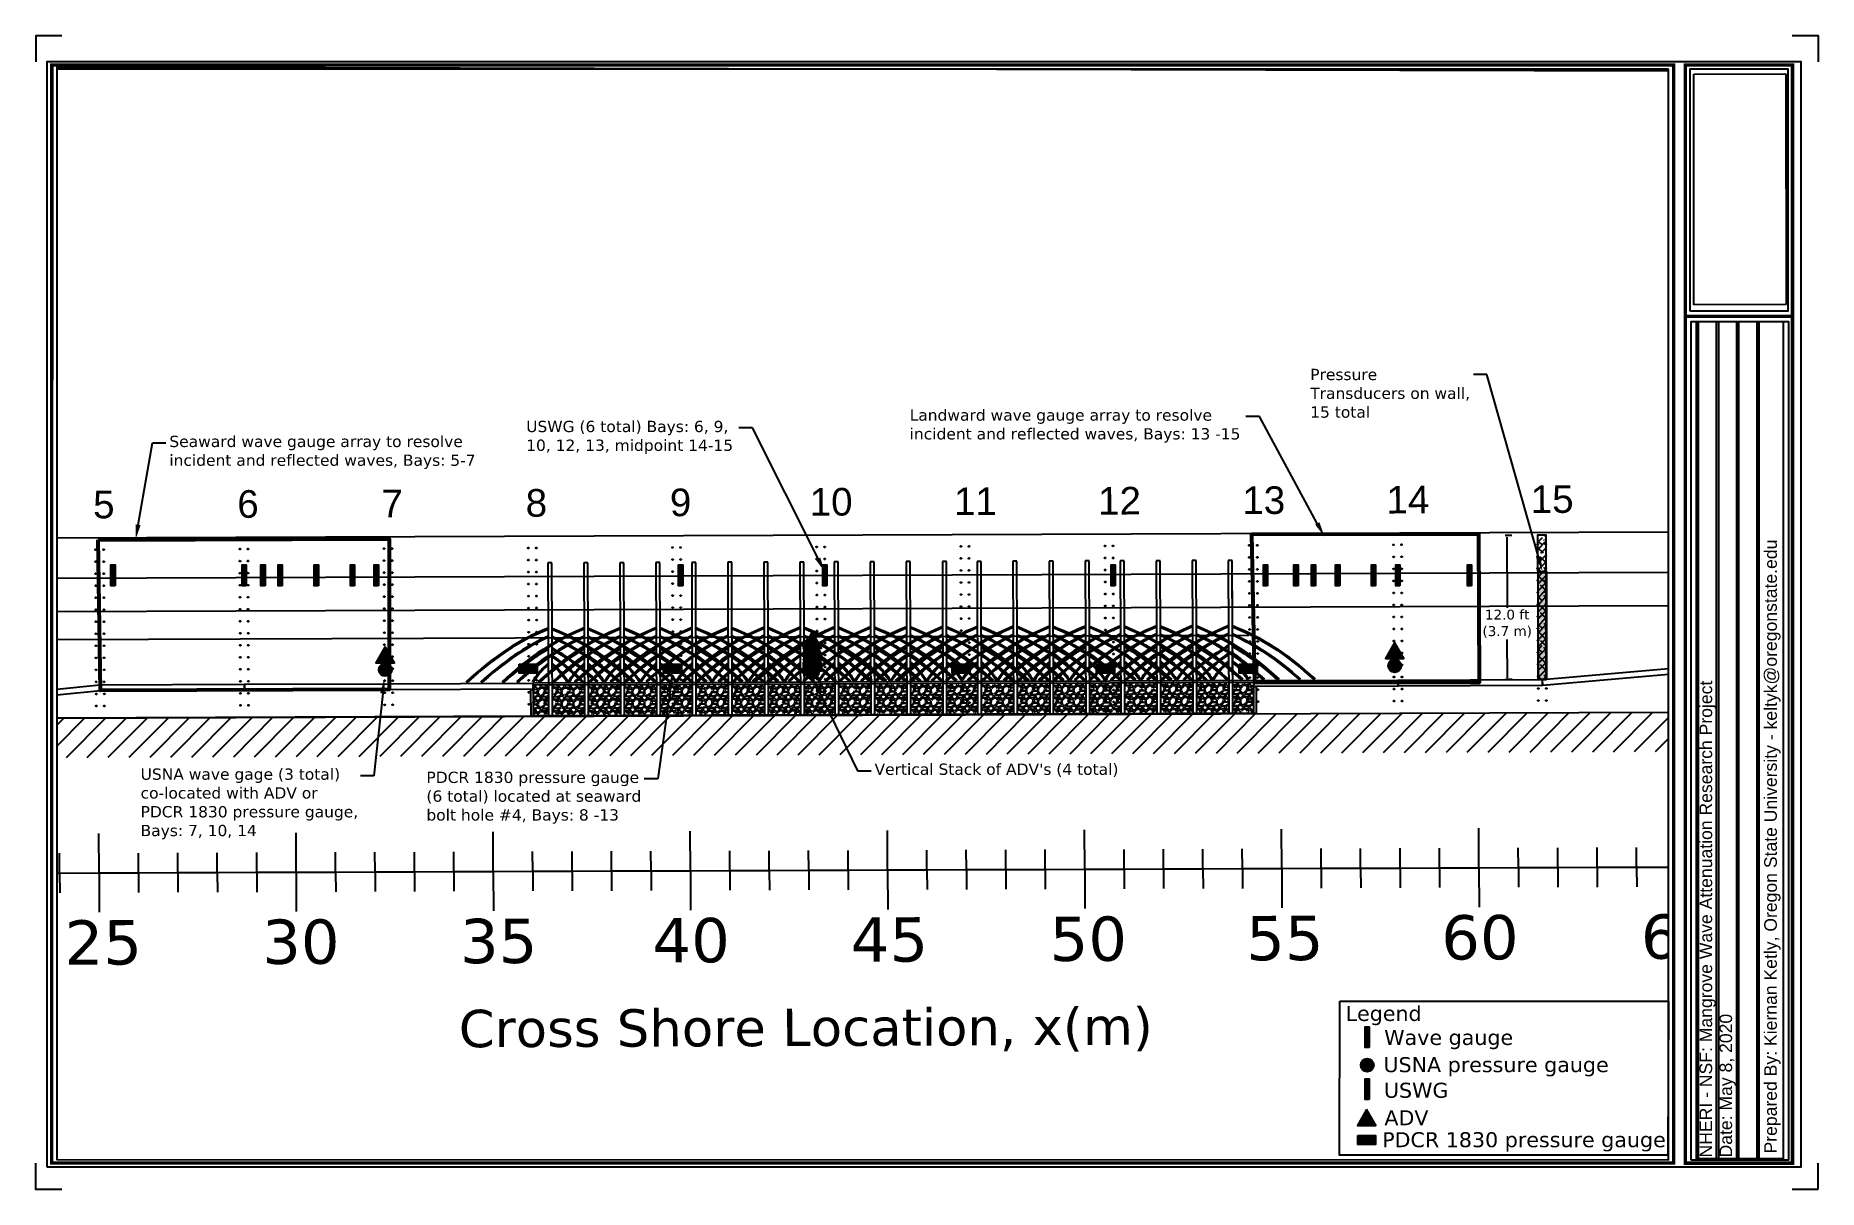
# Paper-space layout 'Instrumentation-Closeup v2' of a CAD drawing. Header units: feet. Extents: x -9.9 to 37.6, y -9.3 to 21.4.
# The model-space entities are those that its viewports show. They can reach past a viewport. Long polylines and large blocks are cut down to what shows.
import ezdxf
from ezdxf import colors
from ezdxf.entities.mleader import LeaderData, LeaderLine
from ezdxf.math import Vec2, Vec3

# ---------------------------------------------------------------- set-up
doc = ezdxf.new("R2010")
doc.units = ezdxf.units.FT
doc.header["$MEASUREMENT"] = 0
doc.header["$PDMODE"] = 35
for name, color, linetype in [(').5 layer template', 7, 'Continuous'), ('0.5 m slice', 1, 'Continuous'), ('ATM Mangroves', 3, 'Continuous'), ('BRD', 7, 'Continuous'), ('G-ANNO-NPLT', 40, 'Continuous'), ('G-ANNO-SYMB-NPLT', 11, 'Continuous'), ('LS-DYNA', 4, 'Continuous'), ('Mangrove Wall Option', 7, 'Continuous'), ('Max Crest Water Height', 130, 'Continuous'), ('Max Water Level', 210, 'Continuous'), ('No of Bays', 2, 'Continuous'), ('Slabs', 7, 'Continuous'), ('Viewport', 2, 'Continuous')]:
    doc.layers.add(name, color=color, linetype=linetype)
doc.layers.add('Plot View', color=2, linetype='Continuous', plot=False)
doc.styles.add('_ATM-F2', font='arial.ttf')
doc.styles.get("Standard").update_dxf_attribs({"font": 'verdana.ttf'})
doc.dimstyles.new('Meters', dxfattribs={"dimscale": 0.25, "dimtxt": 1, "dimasz": 0.18, "dimexe": 0.178, "dimexo": 0.0625, "dimgap": 0.09, "dimtad": 0, "dimtih": 1, "dimtoh": 1, "dimzin": 0, "dimdsep": 46, "dimtxsty": 'Standard', "dimcen": 0.09, "dimazin": 0, "dimtfac": 1, "dimtofl": 0, "dimtmove": 0, "dimatfit": 3, "dimfxl": 0.5, "dimfxlon": 1, "dimtolj": 1, "dimtzin": 0, "dimarcsym": 0})
picture_1 = doc.add_image_def('image1.jpg', size_in_pixel=(2000, 800))

psp = doc.layouts.new('Instrumentation-Closeup v2')

# ---------------------------------------------------------------- texts
at = {"layer": 'ATM Mangroves', "color": 7, "transparency": 33554687}
for s, p in [('Legend', (24.969, -4.843)), (' Wave gauge', (25.823, -5.482)), (' USNA pressure gauge', (25.803, -6.206)), (' USWG', (25.816, -6.888)), (' ADV', (25.828, -7.62)), (' PDCR 1830 pressure gauge', (25.769, -8.204))]:
    psp.add_text(s, height=0.4, dxfattribs=at).set_placement(p)
at = {"layer": 'G-ANNO-NPLT', "color": 18, "true_color": 0x000000, "char_height": 0.335, "attachment_point": 7, "rotation": 89.9979, "style": '_ATM-F2'}
for s, insert, width in [('Prepared By: Kiernan Ketly, Oregon State University - keltyk@oregonstate.edu', (36.551, -8.371), 22.25217), ('NHERI - NSF: Mangrove Wave Attenuation Research Project', (34.828, -8.477), 13.97968), ('Date: May 8, 2020', (35.359, -8.477), 13.97968)]:
    psp.add_mtext(s, dxfattribs=dict(at, insert=insert, width=width))

msp = doc.modelspace()

# ---------------------------------------------------------------- texts
at = {"layer": '0.5 m slice', "color": 1, "transparency": 33554687, "attachment_point": 1}
for s, width, gutter_width, insert, char_height in [('{\\C0;25}', 2.21831, 7.294, (168.655, -309.65), 1.125), ('{\\C0;30}', 2.21831, 7.294, (173.667, -309.65), 1.125), ('{\\C0;35}', 2.21831, 7.294, (178.684, -309.65), 1.125), ('{\\C0;40}', 2.21831, 7.294, (183.567, -309.65), 1.125), ('{\\C0;45}', 2.21831, 7.294, (188.596, -309.65), 1.125), ('{\\C0;50}', 2.21831, 7.294, (193.64, -309.65), 1.125), ('{\\C0;55}', 2.21831, 7.294, (198.624, -309.65), 1.125), ('{\\C0;60}', 2.21831, 7.294, (203.574, -309.65), 1.125), ('{\\C0;65}', 2.21831, 7.294, (208.636, -309.65), 1.125), ('{\\C0;Cross Shore Location, x(m)}', 22.53388, 4.741, (178.645, -311.958), 0.94826)]:
    msp.add_mtext_dynamic_manual_height_columns(s, width=width, gutter_width=gutter_width, heights=[0], dxfattribs=dict(at, insert=insert, char_height=char_height))
at = {"layer": 'No of Bays', "color": 0, "transparency": 33554687, "char_height": 3.5, "width": 19.93909, "attachment_point": 1}
for s, insert in [('{\\f@Arial Unicode MS|b0|i0|c0|p34;\\H0.2x;5}', (169.42, -298.758)), ('{\\f@Arial Unicode MS|b0|i0|c0|p34;\\H0.2x;6}', (173.077, -298.758)), ('{\\f@Arial Unicode MS|b0|i0|c0|p34;\\H0.2x;7}', (176.735, -298.758)), ('{\\f@Arial Unicode MS|b0|i0|c0|p34;\\H0.2x;8}', (180.392, -298.758)), ('{\\f@Arial Unicode MS|b0|i0|c0|p34;\\H0.2x;9}', (184.05, -298.758)), ('{\\f@Arial Unicode MS|b0|i0|c0|p34;\\H0.2x;10}', (187.596, -298.758)), ('{\\f@Arial Unicode MS|b0|i0|c0|p34;\\H0.2x;11}', (191.254, -298.758)), ('{\\f@Arial Unicode MS|b0|i0|c0|p34;\\H0.2x;12}', (194.911, -298.758)), ('{\\f@Arial Unicode MS|b0|i0|c0|p34;\\H0.2x;13}', (198.569, -298.758)), ('{\\f@Arial Unicode MS|b0|i0|c0|p34;\\H0.2x;14}', (202.226, -298.758)), ('{\\f@Arial Unicode MS|b0|i0|c0|p34;\\H0.2x;15}', (205.884, -298.758)), ('{\\f@Arial Unicode MS|b0|i0|c0|p34;\\H0.2x;16}', (209.542, -298.758))]:
    msp.add_mtext(s, dxfattribs=dict(at, insert=insert))

# ---------------------------------------------------------------- blocks, each defined once
blk = doc.blocks.new('*D169')
at = {"layer": 'ATM Mangroves', "color": 0, "lineweight": -2, "transparency": 16777216}
for p, q in [((205.4, -300.023), (205.231, -300.023)), ((205.275, -300.068), (205.275, -301.861)), ((205.275, -303.636), (205.275, -302.666)), ((205.4, -303.681), (205.231, -303.681))]:
    blk.add_line(p, q, dxfattribs=at)
at = {"layer": 'ATM Mangroves', "color": 0, "transparency": 16777216}
for points in [[(205.268, -300.068), (205.283, -300.068), (205.275, -300.023)], [(205.268, -303.636), (205.283, -303.636), (205.275, -303.681)]]:
    blk.add_solid(points, dxfattribs=at)
at = {"layer": 'Defpoints', "color": 0, "transparency": 16777216}
for p in [(206.057, -300.023), (205.275, -303.681), (206.057, -303.681)]:
    blk.add_point(p, dxfattribs=at)
at = {"layer": 'ATM Mangroves', "color": 0, "transparency": 16777216, "insert": (205.275, -302.264), "char_height": 0.25, "attachment_point": 5}
blk.add_mtext('\\A1;12.0 ft\\P(3.7 m)', dxfattribs=at)

# ---------------------------------------------------------------- dimensions: what is measured, and where the dimension line sits
at = {"layer": 'ATM Mangroves', "color": 7, "transparency": 33554687}
dim = msp.add_linear_dim(base=(205.275, -303.681), p1=(206.057, -300.023), p2=(206.057, -303.681), angle=90, text='12.0 ft\\P(<>)', dimstyle='Meters', override={"dimdec": 1, "dimpost": ' m'}, dxfattribs=at)
dim.commit()
dim.dimension.update_dxf_attribs({"geometry": '*D169', "text_midpoint": (205.275, -302.264), "dimtype": 160})

# ---------------------------------------------------------------- hatches: boundary and pattern name
at = {"transparency": 33554687}
h = msp.add_hatch(dxfattribs=at)
h.set_pattern_fill('ANSI31', color=256, scale=3)
h.set_pattern_definition([(45, (131.67098, 110.86392), (-0.26516504, 0.26516504), [])])
h.paths.add_polyline_path([(144.081, -304.52), (136.711, -304.52), (136.711, -305.52), (231.762, -305.52), (232.762, -305.52), (232.762, -301.862), (240.879, -301.862), (240.879, -300.862), (231.971, -300.862), (231.971, -304.52), (144.335, -304.52)])
at = {"layer": 'Mangrove Wall Option', "transparency": 33554687}
h = msp.add_hatch(dxfattribs=at)
h.set_pattern_fill('ANSI38', color=6)
h.set_pattern_definition([(45, (138.99269, 110.55965), (-0.088388348, 0.088388348), []), (135, (138.99269, 110.55965), (-0.265165043, 0.088388348), [0.3125, -0.1875])])
edge = h.paths.add_edge_path()
edge.add_arc((206.354, -300.294), 0.289, 110.1784, 252.4021, ccw=False)
edge.add_line((206.255, -300.023), (206.076, -300.023))
edge.add_arc((205.978, -300.294), 0.288, -72.6536, 70.1354, ccw=False)
edge.add_line((206.064, -300.569), (206.062, -300.849))
edge.add_arc((206.064, -300.861), 0.0127, 0, 95.2806, ccw=False)
edge.add_arc((206.064, -300.861), 0.0127, -95.7449, 0, ccw=False)
edge.add_line((206.062, -300.874), (206.061, -301.154))
edge.add_arc((206.064, -301.166), 0.0127, 0, 100.9141, ccw=False)
edge.add_arc((206.064, -301.166), 0.0127, -101.3784, 0, ccw=False)
edge.add_line((206.061, -301.179), (206.06, -301.459))
edge.add_arc((206.064, -301.471), 0.0127, 0, 106.6595, ccw=False)
edge.add_arc((206.064, -301.471), 0.0127, -107.1238, 0, ccw=False)
edge.add_line((206.06, -301.483), (206.059, -301.764))
edge.add_arc((206.064, -301.776), 0.0127, 0, 112.5862, ccw=False)
edge.add_arc((206.064, -301.776), 0.0127, -113.0505, 0, ccw=False)
edge.add_line((206.059, -301.788), (206.058, -302.07))
edge.add_arc((206.064, -302.081), 0.0127, 0, 118.7841, ccw=False)
edge.add_arc((206.064, -302.081), 0.0127, 240.7515, 360, ccw=False)
edge.add_line((206.057, -302.092), (206.056, -302.375))
edge.add_arc((206.064, -302.385), 0.0127, 0, 125.3808, ccw=False)
edge.add_arc((206.064, -302.385), 0.0127, -125.8451, 0, ccw=False)
edge.add_line((206.056, -302.396), (206.055, -302.681))
edge.add_arc((206.064, -302.69), 0.0127, 0, 132.5766, ccw=False)
edge.add_arc((206.064, -302.69), 0.0127, -133.041, 0, ccw=False)
edge.add_line((206.055, -302.7), (206.054, -302.824))
edge.add_line((206.054, -302.824), (206.258, -302.824))
edge.add_line((206.258, -302.824), (206.258, -302.7))
edge.add_arc((206.267, -302.69), 0.0127, 132.5766, 226.959, ccw=False)
edge.add_line((206.258, -302.681), (206.259, -302.396))
edge.add_arc((206.267, -302.385), 0.0127, 180, 234.1549, ccw=False)
edge.add_arc((206.267, -302.385), 0.0127, 125.3808, 180, ccw=False)
edge.add_line((206.259, -302.375), (206.261, -302.092))
edge.add_arc((206.267, -302.081), 0.0127, 180, 240.7515, ccw=False)
edge.add_arc((206.267, -302.081), 0.0127, 118.7841, 180, ccw=False)
edge.add_line((206.261, -302.07), (206.262, -301.788))
edge.add_arc((206.267, -301.776), 0.0127, 180, 246.9495, ccw=False)
edge.add_arc((206.267, -301.776), 0.0127, 112.5862, 180, ccw=False)
edge.add_line((206.262, -301.764), (206.263, -301.483))
edge.add_arc((206.267, -301.471), 0.0127, 180, 252.8762, ccw=False)
edge.add_arc((206.267, -301.471), 0.0127, 106.6595, 180, ccw=False)
edge.add_line((206.263, -301.459), (206.264, -301.179))
edge.add_arc((206.267, -301.166), 0.0127, 180, 258.6216, ccw=False)
edge.add_arc((206.267, -301.166), 0.0127, 100.9141, 180, ccw=False)
edge.add_line((206.264, -301.154), (206.266, -300.874))
edge.add_arc((206.267, -300.861), 0.0127, 180, 264.2551, ccw=False)
edge.add_arc((206.267, -300.861), 0.0127, 95.2806, 180, ccw=False)
edge.add_line((206.266, -300.849), (206.267, -300.569))
h = msp.add_hatch(dxfattribs=at)
h.set_pattern_fill('ANSI38', color=6)
h.set_pattern_definition([(45, (207.92977, -304.06058), (-0.0883883, 0.0883883), []), (135, (207.92977, -304.06058), (-0.265165, 0.0883883), [0.3125, -0.1875])])
h.paths.add_polyline_path([(206.257, -303.001, -0.354426), (206.257, -302.985), (206.258, -302.822), (206.054, -302.822), (206.054, -302.985, -0.705008), (206.076, -302.993, -0.708045), (206.054, -303.001), (206.053, -303.291, -0.772195), (206.076, -303.298, -0.775434), (206.053, -303.304), (206.051, -303.605, -1.12562), (206.076, -303.602, -0.8884), (206.051, -303.605), (206.051, -303.677), (206.174, -303.677), (206.254, -303.671), (206.256, -303.304, -0.259244), (206.256, -303.291)])
at = {"layer": 'Slabs', "transparency": 33554687}
h = msp.add_hatch(dxfattribs=at)
h.set_pattern_fill('GRAVEL', scale=0.3)
h.set_pattern_definition([(228.0127875, (206.700147, 87.440375), (-2.4, -2.7), [0.0403608, -3.99572641]), (184.9697407, (206.673147, 87.410375), (3.6, 0.3), [0.0692604, -6.85677743]), (132.510447, (206.604147, 87.404375), (3, -3.3), [0.0488364, -4.83480978]), (267.273689, (206.487147, 87.329375), (0.3, 6), [0.0630714, -6.24406741]), (292.833654, (206.484147, 87.266375), (-1.5, 3.6), [0.0618465, -6.12281194]), (357.273689, (206.508147, 87.209375), (-6, 0.3), [0.0630714, -6.24406741]), (37.6942405, (206.571147, 87.206375), (-3.9, -3), [0.0834087, -8.25745456]), (72.2553284, (206.637147, 87.257375), (2.1, 6.6), [0.0787464, -7.79589645]), (121.4295656, (206.661147, 87.332375), (-2.4, 3.9), [0.063285, -6.26522193]), (175.236358, (206.628147, 87.386375), (3.3, -0.3), [0.0722496, -3.54022877]), (222.3974378, (206.556147, 87.392375), (-3.6, -3.3), [0.0934344, -9.2500125]), (138.814075, (206.784147, 87.326375), (-2.1, 1.8), [0.0318903, -3.15715344]), (171.4692344, (206.760147, 87.347375), (3.9, -0.6), [0.0606711, -6.00645342]), (225, (206.70015, 87.35637), (-3e-17, -0.3), [0.0424263, -0.38183777]), (203.19859, (206.679147, 87.392375), (1.5, 0.6), [0.0228474, -2.26188453]), (291.80141, (206.658147, 87.383375), (-0.3, 0.9), [0.0323109, -1.58323854]), (30.963757, (206.670147, 87.353375), (0.9, 0.6), [0.0524787, -1.69680687]), (161.56505, (206.71515, 87.380375), (0.6, -0.3), [0.0379473, -0.910736]), (16.3895403, (206.484147, 87.383375), (3, 0.9), [0.05316, -5.26285354]), (70.346176, (206.535147, 87.398375), (-1.2, -3.3), [0.0445983, -4.41522232]), (293.19859, (206.715147, 87.440375), (-0.6, 1.5), [0.0456945, -2.23903743]), (343.6104597, (206.733147, 87.398375), (-3, 0.9), [0.05316, -5.26285354]), (339.443955, (206.484147, 87.197375), (-1.5, 0.6), [0.051264, -2.51193712]), (294.7751406, (206.532147, 87.179375), (-1.5, 3.3), [0.0429534, -4.25239292]), (66.80141, (206.718147, 87.140375), (0.6, 1.5), [0.0456945, -2.23903743]), (17.3540246, (206.736147, 87.182375), (-3.9, -1.2), [0.0502893, -4.97862708]), (69.443955, (206.571147, 87.140375), (-0.6, -1.5), [0.025632, -2.53756912]), (101.309932, (206.700147, 87.140375), (-0.3, 1.2), [0.015297, -1.51440885]), (165.963757, (206.69715, 87.155375), (0.9, -0.3), [0.0618465, -1.17508519]), (186.009006, (206.637147, 87.170375), (3, 0.3), [0.057315, -5.67417695]), (303.690068, (206.67015, 87.326375), (-0.3, 0.6), [0.0432666, -1.03839878]), (353.1572266, (206.694147, 87.290375), (5.1, -0.6), [0.0755382, -7.47826879]), (60.945396, (206.769147, 87.281375), (-1.2, -2.1), [0.0308868, -3.05780224]), (90, (206.78415, 87.30837), (-0.3, 0.3), [0.018, -0.282]), (120.256437, (206.631147, 87.179375), (1.2, -2.1), [0.0416772, -4.126056]), (48.0127875, (206.610147, 87.215375), (2.4, 2.7), [0.0807216, -3.95536561]), (0, (206.66415, 87.27537), (0.3, 0.3), [0.078, -0.222]), (325.3048465, (206.742147, 87.275375), (3, -2.1), [0.0474342, -4.6959823]), (254.054604, (206.781147, 87.248375), (-0.3, -1.2), [0.0436806, -2.14035237]), (207.6459754, (206.769147, 87.206375), (-5.7, -3), [0.0711195, -7.04084225]), (175.4260787, (206.706147, 87.173375), (-3.9, 0.3), [0.0752397, -7.44872202])])
h.paths.add_polyline_path([(181.86, -303.732), (181.049, -303.732), (181.049, -304.501), (180.947, -304.501), (180.947, -303.732), (180.556, -303.732), (180.563, -304.501), (184.193, -304.501), (184.198, -303.732), (183.792, -303.732), (183.792, -304.501), (183.691, -304.501), (183.691, -303.732), (182.878, -303.732), (182.878, -304.501), (182.776, -304.501), (182.776, -303.732), (181.96, -303.732), (181.962, -304.501), (181.86, -304.501)])
h = msp.add_hatch(dxfattribs=at)
h.set_pattern_fill('GRAVEL', scale=0.3)
h.set_pattern_definition([(228.0127875, (210.350674, 87.440375), (-2.4, -2.7), [0.0403608, -3.99572641]), (184.9697407, (210.323674, 87.410375), (3.6, 0.3), [0.0692604, -6.85677743]), (132.510447, (210.254674, 87.404375), (3, -3.3), [0.0488364, -4.83480978]), (267.273689, (210.137674, 87.329375), (0.3, 6), [0.0630714, -6.24406741]), (292.833654, (210.134674, 87.266375), (-1.5, 3.6), [0.0618465, -6.12281194]), (357.273689, (210.158674, 87.209375), (-6, 0.3), [0.0630714, -6.24406741]), (37.6942405, (210.221674, 87.206375), (-3.9, -3), [0.0834087, -8.25745456]), (72.2553284, (210.287674, 87.257375), (2.1, 6.6), [0.0787464, -7.79589645]), (121.4295656, (210.311674, 87.332375), (-2.4, 3.9), [0.063285, -6.26522193]), (175.236358, (210.278674, 87.386375), (3.3, -0.3), [0.0722496, -3.54022877]), (222.3974378, (210.206674, 87.392375), (-3.6, -3.3), [0.0934344, -9.2500125]), (138.814075, (210.434674, 87.326375), (-2.1, 1.8), [0.0318903, -3.15715344]), (171.4692344, (210.410674, 87.347375), (3.9, -0.6), [0.0606711, -6.00645342]), (225, (210.35067, 87.35637), (-3e-17, -0.3), [0.0424263, -0.38183777]), (203.19859, (210.329674, 87.392375), (1.5, 0.6), [0.0228474, -2.26188453]), (291.80141, (210.308674, 87.383375), (-0.3, 0.9), [0.0323109, -1.58323854]), (30.963757, (210.320674, 87.353375), (0.9, 0.6), [0.0524787, -1.69680687]), (161.56505, (210.36567, 87.380375), (0.6, -0.3), [0.0379473, -0.910736]), (16.3895403, (210.134674, 87.383375), (3, 0.9), [0.05316, -5.26285354]), (70.346176, (210.185674, 87.398375), (-1.2, -3.3), [0.0445983, -4.41522232]), (293.19859, (210.365674, 87.440375), (-0.6, 1.5), [0.0456945, -2.23903743]), (343.6104597, (210.383674, 87.398375), (-3, 0.9), [0.05316, -5.26285354]), (339.443955, (210.134674, 87.197375), (-1.5, 0.6), [0.051264, -2.51193712]), (294.7751406, (210.182674, 87.179375), (-1.5, 3.3), [0.0429534, -4.25239292]), (66.80141, (210.368674, 87.140375), (0.6, 1.5), [0.0456945, -2.23903743]), (17.3540246, (210.386674, 87.182375), (-3.9, -1.2), [0.0502893, -4.97862708]), (69.443955, (210.221674, 87.140375), (-0.6, -1.5), [0.025632, -2.53756912]), (101.309932, (210.350674, 87.140375), (-0.3, 1.2), [0.015297, -1.51440885]), (165.963757, (210.347674, 87.155375), (0.9, -0.3), [0.0618465, -1.17508519]), (186.009006, (210.287674, 87.170375), (3, 0.3), [0.057315, -5.67417695]), (303.690068, (210.32067, 87.326375), (-0.3, 0.6), [0.0432666, -1.03839878]), (353.1572266, (210.344674, 87.290375), (5.1, -0.6), [0.0755382, -7.47826879]), (60.945396, (210.419674, 87.281375), (-1.2, -2.1), [0.0308868, -3.05780224]), (90, (210.43467, 87.30837), (-0.3, 0.3), [0.018, -0.282]), (120.256437, (210.281674, 87.179375), (1.2, -2.1), [0.0416772, -4.126056]), (48.0127875, (210.260674, 87.215375), (2.4, 2.7), [0.0807216, -3.95536561]), (0, (210.31467, 87.27537), (0.3, 0.3), [0.078, -0.222]), (325.3048465, (210.392674, 87.275375), (3, -2.1), [0.0474342, -4.6959823]), (254.054604, (210.431674, 87.248375), (-0.3, -1.2), [0.0436806, -2.14035237]), (207.6459754, (210.419674, 87.206375), (-5.7, -3), [0.0711195, -7.04084225]), (175.4260787, (210.356674, 87.173375), (-3.9, 0.3), [0.0752397, -7.44872202])])
h.paths.add_polyline_path([(185.511, -303.732), (184.699, -303.732), (184.699, -304.501), (184.598, -304.501), (184.598, -303.732), (184.206, -303.732), (184.213, -304.501), (187.844, -304.501), (187.848, -303.732), (187.443, -303.732), (187.443, -304.501), (187.341, -304.501), (187.341, -303.732), (186.528, -303.732), (186.528, -304.501), (186.427, -304.501), (186.427, -303.732), (185.611, -303.732), (185.612, -304.501), (185.511, -304.501)])
h = msp.add_hatch(dxfattribs=at)
h.set_pattern_fill('GRAVEL', scale=0.3)
h.set_pattern_definition([(228.0127875, (213.964716, 87.440375), (-2.4, -2.7), [0.0403608, -3.99572641]), (184.9697407, (213.937716, 87.410375), (3.6, 0.3), [0.0692604, -6.85677743]), (132.510447, (213.868716, 87.404375), (3, -3.3), [0.0488364, -4.83480978]), (267.273689, (213.751716, 87.329375), (0.3, 6), [0.0630714, -6.24406741]), (292.833654, (213.748716, 87.266375), (-1.5, 3.6), [0.0618465, -6.12281194]), (357.273689, (213.772716, 87.209375), (-6, 0.3), [0.0630714, -6.24406741]), (37.6942405, (213.835716, 87.206375), (-3.9, -3), [0.0834087, -8.25745456]), (72.2553284, (213.901716, 87.257375), (2.1, 6.6), [0.0787464, -7.79589645]), (121.4295656, (213.925716, 87.332375), (-2.4, 3.9), [0.063285, -6.26522193]), (175.236358, (213.892716, 87.386375), (3.3, -0.3), [0.0722496, -3.54022877]), (222.3974378, (213.820716, 87.392375), (-3.6, -3.3), [0.0934344, -9.2500125]), (138.814075, (214.048716, 87.326375), (-2.1, 1.8), [0.0318903, -3.15715344]), (171.4692344, (214.024716, 87.347375), (3.9, -0.6), [0.0606711, -6.00645342]), (225, (213.96472, 87.35637), (-3e-17, -0.3), [0.0424263, -0.38183777]), (203.19859, (213.943716, 87.392375), (1.5, 0.6), [0.0228474, -2.26188453]), (291.80141, (213.922716, 87.383375), (-0.3, 0.9), [0.0323109, -1.58323854]), (30.963757, (213.934716, 87.353375), (0.9, 0.6), [0.0524787, -1.69680687]), (161.56505, (213.97972, 87.380375), (0.6, -0.3), [0.0379473, -0.910736]), (16.3895403, (213.748716, 87.383375), (3, 0.9), [0.05316, -5.26285354]), (70.346176, (213.799716, 87.398375), (-1.2, -3.3), [0.0445983, -4.41522232]), (293.19859, (213.979716, 87.440375), (-0.6, 1.5), [0.0456945, -2.23903743]), (343.6104597, (213.997716, 87.398375), (-3, 0.9), [0.05316, -5.26285354]), (339.443955, (213.748716, 87.197375), (-1.5, 0.6), [0.051264, -2.51193712]), (294.7751406, (213.796716, 87.179375), (-1.5, 3.3), [0.0429534, -4.25239292]), (66.80141, (213.982716, 87.140375), (0.6, 1.5), [0.0456945, -2.23903743]), (17.3540246, (214.000716, 87.182375), (-3.9, -1.2), [0.0502893, -4.97862708]), (69.443955, (213.835716, 87.140375), (-0.6, -1.5), [0.025632, -2.53756912]), (101.309932, (213.964716, 87.140375), (-0.3, 1.2), [0.015297, -1.51440885]), (165.963757, (213.961716, 87.155375), (0.9, -0.3), [0.0618465, -1.17508519]), (186.009006, (213.901716, 87.170375), (3, 0.3), [0.057315, -5.67417695]), (303.690068, (213.93472, 87.326375), (-0.3, 0.6), [0.0432666, -1.03839878]), (353.1572266, (213.958716, 87.290375), (5.1, -0.6), [0.0755382, -7.47826879]), (60.945396, (214.033716, 87.281375), (-1.2, -2.1), [0.0308868, -3.05780224]), (90, (214.04872, 87.30837), (-0.3, 0.3), [0.018, -0.282]), (120.256437, (213.895716, 87.179375), (1.2, -2.1), [0.0416772, -4.126056]), (48.0127875, (213.874716, 87.215375), (2.4, 2.7), [0.0807216, -3.95536561]), (0, (213.92872, 87.27537), (0.3, 0.3), [0.078, -0.222]), (325.3048465, (214.006716, 87.275375), (3, -2.1), [0.0474342, -4.6959823]), (254.054604, (214.045716, 87.248375), (-0.3, -1.2), [0.0436806, -2.14035237]), (207.6459754, (214.033716, 87.206375), (-5.7, -3), [0.0711195, -7.04084225]), (175.4260787, (213.970716, 87.173375), (-3.9, 0.3), [0.0752397, -7.44872202])])
h.paths.add_polyline_path([(189.125, -303.732), (188.313, -303.732), (188.313, -304.501), (188.212, -304.501), (188.212, -303.732), (187.82, -303.732), (187.827, -304.501), (191.458, -304.501), (191.462, -303.732), (191.057, -303.732), (191.057, -304.501), (190.955, -304.501), (190.955, -303.732), (190.142, -303.732), (190.142, -304.501), (190.041, -304.501), (190.041, -303.732), (189.225, -303.732), (189.226, -304.501), (189.125, -304.501)])
h = msp.add_hatch(dxfattribs=at)
h.set_pattern_fill('GRAVEL', scale=0.3)
h.set_pattern_definition([(228.0127875, (217.586816, 87.440375), (-2.4, -2.7), [0.0403608, -3.99572641]), (184.9697407, (217.559816, 87.410375), (3.6, 0.3), [0.0692604, -6.85677743]), (132.510447, (217.490816, 87.404375), (3, -3.3), [0.0488364, -4.83480978]), (267.273689, (217.373816, 87.329375), (0.3, 6), [0.0630714, -6.24406741]), (292.833654, (217.370816, 87.266375), (-1.5, 3.6), [0.0618465, -6.12281194]), (357.273689, (217.394816, 87.209375), (-6, 0.3), [0.0630714, -6.24406741]), (37.6942405, (217.457816, 87.206375), (-3.9, -3), [0.0834087, -8.25745456]), (72.2553284, (217.523816, 87.257375), (2.1, 6.6), [0.0787464, -7.79589645]), (121.4295656, (217.547816, 87.332375), (-2.4, 3.9), [0.063285, -6.26522193]), (175.236358, (217.514816, 87.386375), (3.3, -0.3), [0.0722496, -3.54022877]), (222.3974378, (217.442816, 87.392375), (-3.6, -3.3), [0.0934344, -9.2500125]), (138.814075, (217.670816, 87.326375), (-2.1, 1.8), [0.0318903, -3.15715344]), (171.4692344, (217.646816, 87.347375), (3.9, -0.6), [0.0606711, -6.00645342]), (225, (217.58682, 87.35637), (-3e-17, -0.3), [0.0424263, -0.38183777]), (203.19859, (217.565816, 87.392375), (1.5, 0.6), [0.0228474, -2.26188453]), (291.80141, (217.544816, 87.383375), (-0.3, 0.9), [0.0323109, -1.58323854]), (30.963757, (217.556816, 87.353375), (0.9, 0.6), [0.0524787, -1.69680687]), (161.56505, (217.60182, 87.380375), (0.6, -0.3), [0.0379473, -0.910736]), (16.3895403, (217.370816, 87.383375), (3, 0.9), [0.05316, -5.26285354]), (70.346176, (217.421816, 87.398375), (-1.2, -3.3), [0.0445983, -4.41522232]), (293.19859, (217.601816, 87.440375), (-0.6, 1.5), [0.0456945, -2.23903743]), (343.6104597, (217.619816, 87.398375), (-3, 0.9), [0.05316, -5.26285354]), (339.443955, (217.370816, 87.197375), (-1.5, 0.6), [0.051264, -2.51193712]), (294.7751406, (217.418816, 87.179375), (-1.5, 3.3), [0.0429534, -4.25239292]), (66.80141, (217.604816, 87.140375), (0.6, 1.5), [0.0456945, -2.23903743]), (17.3540246, (217.622816, 87.182375), (-3.9, -1.2), [0.0502893, -4.97862708]), (69.443955, (217.457816, 87.140375), (-0.6, -1.5), [0.025632, -2.53756912]), (101.309932, (217.586816, 87.140375), (-0.3, 1.2), [0.015297, -1.51440885]), (165.963757, (217.583816, 87.155375), (0.9, -0.3), [0.0618465, -1.17508519]), (186.009006, (217.523816, 87.170375), (3, 0.3), [0.057315, -5.67417695]), (303.690068, (217.556816, 87.326375), (-0.3, 0.6), [0.0432666, -1.03839878]), (353.1572266, (217.580816, 87.290375), (5.1, -0.6), [0.0755382, -7.47826879]), (60.945396, (217.655816, 87.281375), (-1.2, -2.1), [0.0308868, -3.05780224]), (90, (217.67082, 87.30837), (-0.3, 0.3), [0.018, -0.282]), (120.256437, (217.517816, 87.179375), (1.2, -2.1), [0.0416772, -4.126056]), (48.0127875, (217.496816, 87.215375), (2.4, 2.7), [0.0807216, -3.95536561]), (0, (217.55082, 87.27537), (0.3, 0.3), [0.078, -0.222]), (325.3048465, (217.628816, 87.275375), (3, -2.1), [0.0474342, -4.6959823]), (254.054604, (217.667816, 87.248375), (-0.3, -1.2), [0.0436806, -2.14035237]), (207.6459754, (217.655816, 87.206375), (-5.7, -3), [0.0711195, -7.04084225]), (175.4260787, (217.592816, 87.173375), (-3.9, 0.3), [0.0752397, -7.44872202])])
h.paths.add_polyline_path([(192.747, -303.732), (191.936, -303.732), (191.936, -304.501), (191.834, -304.501), (191.834, -303.732), (191.442, -303.732), (191.449, -304.501), (195.08, -304.501), (195.084, -303.732), (194.679, -303.732), (194.679, -304.501), (194.577, -304.501), (194.577, -303.732), (193.764, -303.732), (193.764, -304.501), (193.663, -304.501), (193.663, -303.732), (192.847, -303.732), (192.848, -304.501), (192.747, -304.501)])
h = msp.add_hatch(dxfattribs=at)
h.set_pattern_fill('GRAVEL', scale=0.3)
h.set_pattern_definition([(228.0127875, (221.217072, 87.440375), (-2.4, -2.7), [0.0403608, -3.99572641]), (184.9697407, (221.190072, 87.410375), (3.6, 0.3), [0.0692604, -6.85677743]), (132.510447, (221.121072, 87.404375), (3, -3.3), [0.0488364, -4.83480978]), (267.273689, (221.004072, 87.329375), (0.3, 6), [0.0630714, -6.24406741]), (292.833654, (221.001072, 87.266375), (-1.5, 3.6), [0.0618465, -6.12281194]), (357.273689, (221.025072, 87.209375), (-6, 0.3), [0.0630714, -6.24406741]), (37.6942405, (221.088072, 87.206375), (-3.9, -3), [0.0834087, -8.25745456]), (72.2553284, (221.154072, 87.257375), (2.1, 6.6), [0.0787464, -7.79589645]), (121.4295656, (221.178072, 87.332375), (-2.4, 3.9), [0.063285, -6.26522193]), (175.236358, (221.145072, 87.386375), (3.3, -0.3), [0.0722496, -3.54022877]), (222.3974378, (221.073072, 87.392375), (-3.6, -3.3), [0.0934344, -9.2500125]), (138.814075, (221.301072, 87.326375), (-2.1, 1.8), [0.0318903, -3.15715344]), (171.4692344, (221.277072, 87.347375), (3.9, -0.6), [0.0606711, -6.00645342]), (225, (221.21707, 87.35637), (-3e-17, -0.3), [0.0424263, -0.38183777]), (203.19859, (221.196072, 87.392375), (1.5, 0.6), [0.0228474, -2.26188453]), (291.80141, (221.17507, 87.383375), (-0.3, 0.9), [0.0323109, -1.58323854]), (30.963757, (221.18707, 87.353375), (0.9, 0.6), [0.0524787, -1.69680687]), (161.56505, (221.23207, 87.380375), (0.6, -0.3), [0.0379473, -0.910736]), (16.3895403, (221.001072, 87.383375), (3, 0.9), [0.05316, -5.26285354]), (70.346176, (221.052072, 87.398375), (-1.2, -3.3), [0.0445983, -4.41522232]), (293.19859, (221.232072, 87.440375), (-0.6, 1.5), [0.0456945, -2.23903743]), (343.6104597, (221.250072, 87.398375), (-3, 0.9), [0.05316, -5.26285354]), (339.443955, (221.001072, 87.197375), (-1.5, 0.6), [0.051264, -2.51193712]), (294.7751406, (221.049072, 87.179375), (-1.5, 3.3), [0.0429534, -4.25239292]), (66.80141, (221.235072, 87.140375), (0.6, 1.5), [0.0456945, -2.23903743]), (17.3540246, (221.253072, 87.182375), (-3.9, -1.2), [0.0502893, -4.97862708]), (69.443955, (221.088072, 87.140375), (-0.6, -1.5), [0.025632, -2.53756912]), (101.309932, (221.21707, 87.140375), (-0.3, 1.2), [0.015297, -1.51440885]), (165.963757, (221.21407, 87.155375), (0.9, -0.3), [0.0618465, -1.17508519]), (186.009006, (221.154072, 87.170375), (3, 0.3), [0.057315, -5.67417695]), (303.690068, (221.18707, 87.326375), (-0.3, 0.6), [0.0432666, -1.03839878]), (353.1572266, (221.211072, 87.290375), (5.1, -0.6), [0.0755382, -7.47826879]), (60.945396, (221.286072, 87.281375), (-1.2, -2.1), [0.0308868, -3.05780224]), (90, (221.30107, 87.30837), (-0.3, 0.3), [0.018, -0.282]), (120.256437, (221.148072, 87.179375), (1.2, -2.1), [0.0416772, -4.126056]), (48.0127875, (221.127072, 87.215375), (2.4, 2.7), [0.0807216, -3.95536561]), (0, (221.18107, 87.27537), (0.3, 0.3), [0.078, -0.222]), (325.3048465, (221.259072, 87.275375), (3, -2.1), [0.0474342, -4.6959823]), (254.054604, (221.298072, 87.248375), (-0.3, -1.2), [0.0436806, -2.14035237]), (207.6459754, (221.286072, 87.206375), (-5.7, -3), [0.0711195, -7.04084225]), (175.4260787, (221.223072, 87.173375), (-3.9, 0.3), [0.0752397, -7.44872202])])
h.paths.add_polyline_path([(197.395, -304.501), (198.208, -304.501), (198.208, -303.732), (197.395, -303.732)])
h.paths.add_polyline_path([(195.464, -304.501), (195.464, -304.5), (195.464, -304.501), (195.464, -303.732), (195.072, -303.732), (195.08, -304.501)])
h.paths.add_polyline_path([(195.566, -304.501), (196.377, -304.501), (196.377, -303.732), (195.566, -303.732)])
h.paths.add_polyline_path([(198.309, -304.501), (198.836, -304.501), (198.84, -303.737), (198.309, -303.732)])
h.paths.add_polyline_path([(196.479, -304.501), (197.293, -304.501), (197.293, -303.732), (196.477, -303.732)])

# ---------------------------------------------------------------- linework, layer by layer
at = {"transparency": 33554687}
for p, q in [((144.335, -299.948), (231.762, -299.948)), ((144.335, -304.52), (231.762, -304.52)), ((154.952, -304.52), (231.971, -304.52)), ((180.563, -304.52), (164.123, -304.52)), ((180.563, -304.52), (166.043, -304.52)), ((187.871, -304.52), (191.528, -304.52))]:
    msp.add_line(p, q, dxfattribs=at)
at = {"color": 0, "transparency": 33554687}
for p, q in [((169.536, -308.45), (169.536, -307.45)), ((174.536, -308.45), (174.536, -307.45)), ((179.536, -308.45), (179.536, -307.45)), ((184.536, -308.45), (184.536, -307.45)), ((189.536, -308.45), (189.536, -307.45)), ((194.536, -308.45), (194.536, -307.45)), ((199.536, -308.45), (199.536, -307.45)), ((204.536, -308.45), (204.536, -307.45)), ((209.536, -308.45), (209.536, -307.45)), ((168.536, -308.45), (168.536, -307.95)), ((170.536, -308.45), (170.536, -307.95)), ((171.536, -308.45), (171.536, -307.95)), ((172.536, -308.45), (172.536, -307.95)), ((173.536, -308.45), (173.536, -307.95)), ((175.536, -308.45), (175.536, -307.95)), ((176.536, -308.45), (176.536, -307.95)), ((177.536, -308.45), (177.536, -307.95)), ((178.536, -308.45), (178.536, -307.95)), ((180.536, -308.45), (180.536, -307.95)), ((181.536, -308.45), (181.536, -307.95)), ((182.536, -308.45), (182.536, -307.95)), ((183.536, -308.45), (183.536, -307.95)), ((185.536, -308.45), (185.536, -307.95)), ((186.536, -308.45), (186.536, -307.95)), ((187.536, -308.45), (187.536, -307.95)), ((188.536, -308.45), (188.536, -307.95)), ((190.536, -308.45), (190.536, -307.95)), ((191.536, -308.45), (191.536, -307.95)), ((192.536, -308.45), (192.536, -307.95)), ((193.536, -308.45), (193.536, -307.95)), ((195.536, -308.45), (195.536, -307.95)), ((196.536, -308.45), (196.536, -307.95)), ((197.536, -308.45), (197.536, -307.95)), ((198.536, -308.45), (198.536, -307.95)), ((200.536, -308.45), (200.536, -307.95)), ((201.536, -308.45), (201.536, -307.95)), ((202.536, -308.45), (202.536, -307.95)), ((203.536, -308.45), (203.536, -307.95)), ((205.536, -308.45), (205.536, -307.95)), ((206.536, -308.45), (206.536, -307.95)), ((207.536, -308.45), (207.536, -307.95)), ((208.536, -308.45), (208.536, -307.95)), ((167.536, -308.45), (168.536, -308.45)), ((168.536, -308.45), (168.536, -308.95)), ((168.536, -308.45), (169.536, -308.45)), ((169.536, -308.45), (170.536, -308.45)), ((169.536, -308.45), (169.536, -309.45)), ((170.536, -308.45), (170.536, -308.95)), ((170.536, -308.45), (171.536, -308.45)), ((171.536, -308.45), (171.536, -308.95)), ((171.536, -308.45), (172.536, -308.45)), ((172.536, -308.45), (172.536, -308.95)), ((172.536, -308.45), (173.536, -308.45)), ((173.536, -308.45), (173.536, -308.95)), ((173.536, -308.45), (174.536, -308.45)), ((174.536, -308.45), (174.536, -309.45)), ((174.536, -308.45), (175.536, -308.45)), ((175.536, -308.45), (175.536, -308.95)), ((175.536, -308.45), (176.536, -308.45)), ((176.536, -308.45), (176.536, -308.95)), ((176.536, -308.45), (177.536, -308.45)), ((177.536, -308.45), (177.536, -308.95)), ((177.536, -308.45), (178.536, -308.45)), ((178.536, -308.45), (178.536, -308.95)), ((178.536, -308.45), (179.536, -308.45)), ((179.536, -308.45), (180.536, -308.45)), ((179.536, -308.45), (179.536, -309.45)), ((180.536, -308.45), (180.536, -308.95)), ((180.536, -308.45), (181.536, -308.45)), ((181.536, -308.45), (181.536, -308.95)), ((181.536, -308.45), (182.536, -308.45)), ((182.536, -308.45), (182.536, -308.95)), ((182.536, -308.45), (183.536, -308.45)), ((183.536, -308.45), (183.536, -308.95)), ((183.536, -308.45), (184.536, -308.45)), ((184.536, -308.45), (185.536, -308.45)), ((184.536, -308.45), (184.536, -309.45)), ((185.536, -308.45), (185.536, -308.95)), ((185.536, -308.45), (186.536, -308.45)), ((186.536, -308.45), (186.536, -308.95)), ((186.536, -308.45), (187.536, -308.45)), ((187.536, -308.45), (187.536, -308.95)), ((187.536, -308.45), (188.536, -308.45)), ((188.536, -308.45), (188.536, -308.95)), ((188.536, -308.45), (189.536, -308.45)), ((189.536, -308.45), (189.536, -309.45)), ((189.536, -308.45), (190.536, -308.45)), ((190.536, -308.45), (190.536, -308.95)), ((190.536, -308.45), (191.536, -308.45)), ((191.536, -308.45), (191.536, -308.95)), ((191.536, -308.45), (192.536, -308.45)), ((192.536, -308.45), (192.536, -308.95)), ((192.536, -308.45), (193.536, -308.45)), ((193.536, -308.45), (193.536, -308.95)), ((193.536, -308.45), (194.536, -308.45)), ((194.536, -308.45), (195.536, -308.45)), ((194.536, -308.45), (194.536, -309.45)), ((195.536, -308.45), (195.536, -308.95)), ((195.536, -308.45), (196.536, -308.45)), ((196.536, -308.45), (196.536, -308.95)), ((196.536, -308.45), (197.536, -308.45)), ((197.536, -308.45), (197.536, -308.95)), ((197.536, -308.45), (198.536, -308.45)), ((198.536, -308.45), (198.536, -308.95)), ((198.536, -308.45), (199.536, -308.45)), ((199.536, -308.45), (200.536, -308.45)), ((199.536, -308.45), (199.536, -309.45)), ((200.536, -308.45), (200.536, -308.95)), ((200.536, -308.45), (201.536, -308.45)), ((201.536, -308.45), (201.536, -308.95)), ((201.536, -308.45), (202.536, -308.45)), ((202.536, -308.45), (202.536, -308.95)), ((202.536, -308.45), (203.536, -308.45)), ((203.536, -308.45), (203.536, -308.95)), ((203.536, -308.45), (204.536, -308.45)), ((204.536, -308.45), (204.536, -309.45)), ((204.536, -308.45), (205.536, -308.45)), ((205.536, -308.45), (205.536, -308.95)), ((205.536, -308.45), (206.536, -308.45)), ((206.536, -308.45), (206.536, -308.95)), ((206.536, -308.45), (207.536, -308.45)), ((207.536, -308.45), (207.536, -308.95)), ((207.536, -308.45), (208.536, -308.45)), ((208.536, -308.45), (208.536, -308.95)), ((208.536, -308.45), (209.536, -308.45)), ((209.536, -308.45), (210.536, -308.45)), ((209.536, -308.45), (209.536, -309.45))]:
    msp.add_line(p, q, dxfattribs=at)
for centre in [(169.481, -300.252), (169.684, -300.252), (173.139, -300.252), (173.342, -300.252), (176.796, -300.252), (177, -300.252), (180.454, -300.252), (180.657, -300.252), (184.112, -300.252), (184.315, -300.252), (187.769, -300.252), (187.972, -300.252), (191.427, -300.252), (191.63, -300.252), (195.084, -300.252), (195.288, -300.252), (198.742, -300.252), (198.945, -300.252), (202.4, -300.252), (202.603, -300.252), (206.057, -300.252), (206.26, -300.252)]:
    msp.add_circle(centre, 0.0127, dxfattribs=at)
at = {"transparency": 33554687}
for centre in [(169.481, -300.557), (169.684, -300.557), (173.139, -300.557), (173.342, -300.557), (176.796, -300.557), (177, -300.557), (180.454, -300.557), (180.657, -300.557), (184.112, -300.557), (184.315, -300.557), (187.769, -300.557), (187.972, -300.557), (191.427, -300.557), (191.63, -300.557), (195.084, -300.557), (195.288, -300.557), (198.742, -300.557), (198.945, -300.557), (202.4, -300.557), (202.603, -300.557), (206.057, -300.557), (206.26, -300.557), (169.481, -300.862), (169.684, -300.862), (173.139, -300.862), (173.342, -300.862), (176.796, -300.862), (177, -300.862), (180.454, -300.862), (180.657, -300.862), (184.112, -300.862), (184.315, -300.862), (187.769, -300.862), (187.972, -300.862), (191.427, -300.862), (191.63, -300.862), (195.084, -300.862), (195.288, -300.862), (198.742, -300.862), (198.945, -300.862), (202.4, -300.862), (202.603, -300.862), (206.057, -300.862), (206.26, -300.862), (169.481, -301.167), (169.481, -301.472), (169.684, -301.167), (169.684, -301.472), (173.139, -301.167), (173.139, -301.472), (173.342, -301.167), (173.342, -301.472), (176.796, -301.167), (176.796, -301.472), (177, -301.167), (177, -301.472), (180.454, -301.167), (180.454, -301.472), (180.657, -301.167), (180.657, -301.472), (184.112, -301.167), (184.112, -301.472), (184.315, -301.167), (184.315, -301.472), (187.769, -301.167), (187.769, -301.472), (187.972, -301.167), (187.972, -301.472), (191.427, -301.167), (191.427, -301.472), (191.63, -301.167), (191.63, -301.472), (195.084, -301.167), (195.084, -301.472), (195.288, -301.167), (195.288, -301.472), (198.742, -301.167), (198.742, -301.472), (198.945, -301.167), (198.945, -301.472), (202.4, -301.167), (202.4, -301.472), (202.603, -301.167), (202.603, -301.472), (206.057, -301.167), (206.057, -301.472), (206.26, -301.167), (206.26, -301.472), (169.481, -301.776), (169.684, -301.776), (173.139, -301.776), (173.342, -301.776), (176.796, -301.776), (177, -301.776), (180.454, -301.776), (180.657, -301.776), (184.112, -301.776), (184.315, -301.776), (187.769, -301.776), (187.972, -301.776), (191.427, -301.776), (191.63, -301.776), (195.084, -301.776), (195.288, -301.776), (198.742, -301.776), (198.945, -301.776), (202.4, -301.776), (202.603, -301.776), (206.057, -301.776), (206.057, -301.776), (206.26, -301.776), (206.26, -301.776), (169.481, -302.081), (169.481, -302.386), (169.684, -302.081), (169.684, -302.386), (173.139, -302.081), (173.139, -302.386), (173.342, -302.081), (173.342, -302.386), (176.796, -302.081), (176.796, -302.386), (177, -302.081), (177, -302.386), (180.454, -302.081), (180.454, -302.386), (180.657, -302.081), (180.657, -302.386), (184.112, -302.081), (184.112, -302.386), (184.315, -302.081), (184.315, -302.386), (187.769, -302.081), (187.769, -302.386), (187.972, -302.081), (187.972, -302.386), (191.427, -302.081), (191.427, -302.386), (191.63, -302.081), (191.63, -302.386), (195.084, -302.081), (195.084, -302.386), (195.288, -302.081), (195.288, -302.386), (198.742, -302.081), (198.742, -302.386), (198.945, -302.081), (198.945, -302.386), (202.4, -302.081), (202.4, -302.081), (202.4, -302.081), (202.4, -302.386), (202.4, -302.386), (202.4, -302.386), (202.4, -302.386), (202.603, -302.081), (202.603, -302.081), (202.603, -302.081), (202.603, -302.386), (202.603, -302.386), (202.603, -302.386), (202.603, -302.386), (206.057, -302.081), (206.057, -302.081), (206.057, -302.081), (206.057, -302.081), (206.057, -302.386), (206.057, -302.386), (206.26, -302.081), (206.26, -302.081), (206.26, -302.081), (206.26, -302.081), (206.26, -302.386), (206.26, -302.386), (169.481, -302.691), (169.684, -302.691), (173.139, -302.691), (173.342, -302.691), (176.796, -302.691), (177, -302.691), (180.454, -302.691), (180.657, -302.691), (184.112, -302.691), (184.315, -302.691), (187.769, -302.691), (187.972, -302.691), (191.427, -302.691), (191.63, -302.691), (195.084, -302.691), (195.288, -302.691), (198.742, -302.691), (198.945, -302.691), (202.4, -302.691), (202.4, -302.691), (202.4, -302.691), (202.4, -302.691), (202.603, -302.691), (202.603, -302.691), (202.603, -302.691), (202.603, -302.691), (206.057, -302.691), (206.057, -302.691), (206.26, -302.691), (206.26, -302.691), (169.481, -302.996), (169.481, -303.3), (169.684, -302.996), (169.684, -303.3), (173.139, -302.996), (173.139, -303.3), (173.139, -303.3), (173.342, -302.996), (173.342, -303.3), (173.342, -303.3), (176.796, -302.996), (176.796, -303.3), (176.796, -303.3), (177, -302.996), (177, -303.3), (177, -303.3), (180.454, -302.996), (180.454, -303.3), (180.657, -302.996), (180.657, -303.3), (184.112, -302.996), (184.112, -303.3), (184.315, -302.996), (184.315, -303.3), (187.769, -302.996), (187.769, -303.3), (187.972, -302.996), (187.972, -303.3), (191.427, -302.996), (191.427, -303.3), (191.63, -302.996), (191.63, -303.3), (195.084, -302.996), (195.084, -303.3), (195.288, -302.996), (195.288, -303.3), (198.742, -302.996), (198.742, -303.3), (198.945, -302.996), (198.945, -303.3), (202.4, -302.996), (202.4, -303.3), (202.4, -303.3), (202.4, -303.3), (202.4, -303.3), (202.603, -302.996), (202.603, -303.3), (202.603, -303.3), (202.603, -303.3), (202.603, -303.3), (206.057, -302.996), (206.057, -302.996), (206.057, -303.3), (206.26, -302.996), (206.26, -302.996), (206.26, -303.3), (206.26, -303.3), (206.26, -303.3), (206.26, -303.3), (206.26, -303.3), (206.26, -303.3), (169.481, -303.605), (169.684, -303.605), (173.139, -303.605), (173.342, -303.605), (176.796, -303.605), (177, -303.605), (180.454, -303.605), (180.657, -303.605), (184.315, -303.605), (187.769, -303.605), (187.972, -303.605), (191.427, -303.605), (191.63, -303.605), (195.1, -303.635), (195.288, -303.605), (198.742, -303.605), (198.945, -303.605), (202.4, -303.605), (202.603, -303.605), (206.057, -303.605), (206.26, -303.605), (169.481, -303.91), (169.481, -304.215), (169.684, -303.91), (169.684, -304.215), (173.139, -303.91), (173.139, -304.215), (173.342, -303.91), (173.342, -304.215), (176.796, -303.91), (176.796, -304.215), (177, -303.91), (177, -304.215), (180.454, -303.91), (180.454, -304.215), (180.657, -303.91), (180.657, -304.215), (184.112, -303.91), (184.112, -304.215), (184.315, -303.91), (184.315, -304.215), (187.769, -303.91), (187.769, -304.215), (187.972, -303.91), (187.972, -304.215), (191.427, -303.91), (191.427, -304.215), (191.63, -303.91), (191.63, -304.215), (195.084, -303.91), (195.084, -304.215), (195.288, -303.91), (195.288, -304.215), (198.742, -303.91), (198.742, -304.215), (198.945, -303.91), (198.945, -304.215), (202.4, -303.91), (202.4, -304.215), (202.603, -303.91), (202.603, -304.215), (206.057, -303.91), (206.057, -304.215), (206.26, -303.91), (206.26, -304.215)]:
    msp.add_circle(centre, 0.0127, dxfattribs=at)
at = {"layer": 'ATM Mangroves', "color": 7, "transparency": 33554687}
for p, q in [((181.049, -300.633), (180.947, -300.633)), ((181.962, -300.633), (181.86, -300.633)), ((182.878, -300.633), (182.776, -300.633)), ((183.792, -300.633), (183.691, -300.633)), ((184.699, -300.633), (184.598, -300.633)), ((185.612, -300.633), (185.511, -300.633)), ((186.528, -300.633), (186.427, -300.633)), ((187.443, -300.633), (187.341, -300.633)), ((188.313, -300.633), (188.212, -300.633)), ((189.226, -300.633), (189.125, -300.633)), ((190.142, -300.633), (190.041, -300.633)), ((191.057, -300.633), (190.955, -300.633)), ((191.936, -300.633), (191.834, -300.633)), ((192.848, -300.633), (192.747, -300.633)), ((193.764, -300.633), (193.663, -300.633)), ((194.679, -300.633), (194.577, -300.633)), ((195.566, -300.633), (195.464, -300.633)), ((196.479, -300.633), (196.377, -300.633)), ((197.395, -300.633), (197.293, -300.633)), ((198.309, -300.633), (198.208, -300.633)), ((198.309, -303.681), (198.309, -300.633)), ((144.536, -302.526), (198.726, -302.526)), ((184.213, -303.681), (180.556, -303.681)), ((184.213, -303.732), (180.556, -303.732)), ((187.871, -303.681), (184.213, -303.681)), ((187.871, -303.732), (184.213, -303.732)), ((191.528, -303.681), (187.871, -303.681)), ((191.528, -303.732), (187.871, -303.732)), ((195.186, -303.681), (191.528, -303.681)), ((195.186, -303.732), (191.528, -303.732)), ((198.844, -303.681), (195.186, -303.681)), ((198.844, -303.732), (195.186, -303.732)), ((180.563, -304.52), (180.563, -304.501)), ((180.563, -304.501), (198.844, -304.501))]:
    msp.add_line(p, q, dxfattribs=at)
for points in [[(180.947, -300.633), (180.947, -304.501)], [(180.947, -300.633), (180.947, -304.501)], [(181.049, -304.501), (181.049, -300.633)], [(181.049, -304.501), (181.049, -300.633)], [(181.86, -300.633), (181.86, -304.501)], [(181.86, -300.633), (181.86, -304.501)], [(181.962, -304.501), (181.962, -300.633)], [(181.962, -304.501), (181.962, -300.633)], [(182.776, -300.633), (182.776, -304.501)], [(182.776, -300.633), (182.776, -304.501)], [(182.878, -304.501), (182.878, -300.633)], [(182.878, -304.501), (182.878, -300.633)], [(183.691, -300.633), (183.691, -304.501)], [(183.691, -300.633), (183.691, -304.501)], [(183.792, -304.501), (183.792, -300.633)], [(183.792, -304.501), (183.792, -300.633)], [(184.598, -300.633), (184.598, -304.501)], [(184.598, -300.633), (184.598, -304.501)], [(184.699, -304.501), (184.699, -300.633)], [(184.699, -304.501), (184.699, -300.633)], [(185.511, -300.633), (185.511, -304.501)], [(185.511, -300.633), (185.511, -304.501)], [(185.612, -304.501), (185.612, -300.633)], [(185.612, -304.501), (185.612, -300.633)], [(186.427, -300.633), (186.427, -304.501)], [(186.427, -300.633), (186.427, -304.501)], [(186.528, -304.501), (186.528, -300.633)], [(186.528, -304.501), (186.528, -300.633)], [(187.341, -300.633), (187.341, -304.501)], [(187.341, -300.633), (187.341, -304.501)], [(187.443, -304.501), (187.443, -300.633)], [(187.443, -304.501), (187.443, -300.633)], [(188.212, -300.633), (188.212, -304.501)], [(188.212, -300.633), (188.212, -304.501)], [(188.313, -304.501), (188.313, -300.633)], [(188.313, -304.501), (188.313, -300.633)], [(189.125, -300.633), (189.125, -304.501)], [(189.125, -300.633), (189.125, -304.501)], [(189.226, -304.501), (189.226, -300.633)], [(189.226, -304.501), (189.226, -300.633)], [(190.041, -300.633), (190.041, -304.501)], [(190.041, -300.633), (190.041, -304.501)], [(190.142, -304.501), (190.142, -300.633)], [(190.142, -304.501), (190.142, -300.633)], [(190.955, -300.633), (190.955, -304.501)], [(190.955, -300.633), (190.955, -304.501)], [(191.057, -304.501), (191.057, -300.633)], [(191.057, -304.501), (191.057, -300.633)], [(191.834, -300.633), (191.834, -304.501)], [(191.834, -300.633), (191.834, -304.501)], [(191.936, -304.501), (191.936, -300.633)], [(191.936, -304.501), (191.936, -300.633)], [(192.747, -300.633), (192.747, -304.501)], [(192.747, -300.633), (192.747, -304.501)], [(192.848, -304.501), (192.848, -300.633)], [(192.848, -304.501), (192.848, -300.633)], [(193.663, -300.633), (193.663, -304.501)], [(193.663, -300.633), (193.663, -304.501)], [(193.764, -304.501), (193.764, -300.633)], [(193.764, -304.501), (193.764, -300.633)], [(194.577, -300.633), (194.577, -304.52)], [(194.577, -300.633), (194.577, -304.52)], [(194.679, -304.52), (194.679, -300.633)], [(194.679, -304.52), (194.679, -300.633)], [(195.464, -300.633), (195.464, -304.501)], [(195.464, -300.633), (195.464, -304.501)], [(195.566, -304.501), (195.566, -300.633)], [(195.566, -304.501), (195.566, -300.633)], [(196.377, -300.633), (196.377, -304.501)], [(196.377, -300.633), (196.377, -304.501)], [(196.479, -304.501), (196.479, -300.633)], [(196.479, -304.501), (196.479, -300.633)], [(197.293, -300.633), (197.293, -304.501)], [(197.293, -300.633), (197.293, -304.501)], [(197.395, -304.501), (197.395, -300.633)], [(197.395, -304.501), (197.395, -300.633)], [(198.208, -300.633), (198.208, -304.501)], [(198.208, -300.633), (198.208, -304.501)], [(198.309, -304.501), (198.309, -300.633)], [(198.309, -304.501), (198.309, -300.633)]]:
    msp.add_lwpolyline(points, dxfattribs=at)
for points in [[(180.507, -303.834), (180.563, -303.834), (180.563, -304.52), (180.507, -304.52)], [(198.844, -303.834), (198.899, -303.834), (198.899, -304.52), (198.844, -304.52)]]:
    msp.add_lwpolyline(points, close=True, dxfattribs=at)
for points in [[(180.947, -302.283), (180.426, -302.52), (179.903, -302.824), (179.378, -303.2), (178.858, -303.647)], [(180.947, -302.488), (180.519, -302.704), (180.089, -302.971), (179.66, -303.285), (179.226, -303.647)], [(181.86, -302.283), (181.338, -302.52), (180.816, -302.824), (180.29, -303.2), (179.771, -303.647)], [(181.86, -302.488), (181.432, -302.704), (181.002, -302.971), (180.573, -303.285), (180.139, -303.647)], [(182.776, -302.283), (182.254, -302.52), (181.732, -302.824), (181.206, -303.2), (180.687, -303.647)], [(181.048, -302.283), (181.569, -302.52), (182.092, -302.824), (182.617, -303.2), (183.137, -303.647)], [(181.048, -302.488), (181.476, -302.704), (181.906, -302.971), (182.335, -303.285), (182.769, -303.647)], [(182.776, -302.488), (182.348, -302.704), (181.918, -302.971), (181.489, -303.285), (181.055, -303.647)], [(183.691, -302.283), (183.169, -302.52), (182.646, -302.824), (182.121, -303.2), (181.601, -303.647)], [(181.96, -302.283), (182.482, -302.52), (183.005, -302.824), (183.53, -303.2), (184.05, -303.647)], [(181.96, -302.488), (182.389, -302.704), (182.819, -302.971), (183.248, -303.285), (183.682, -303.647)], [(183.691, -302.488), (183.262, -302.704), (182.832, -302.971), (182.403, -303.285), (181.969, -303.647)], [(184.598, -302.283), (184.076, -302.52), (183.553, -302.824), (183.028, -303.2), (182.509, -303.647)], [(182.876, -302.283), (183.398, -302.52), (183.921, -302.824), (184.446, -303.2), (184.966, -303.647)], [(182.876, -302.488), (183.305, -302.704), (183.735, -302.971), (184.164, -303.285), (184.598, -303.647)], [(184.598, -302.488), (184.169, -302.704), (183.739, -302.971), (183.311, -303.285), (182.877, -303.647)], [(185.511, -302.283), (184.989, -302.52), (184.466, -302.824), (183.941, -303.2), (183.421, -303.647)], [(185.511, -302.488), (185.082, -302.704), (184.652, -302.971), (184.224, -303.285), (183.789, -303.647)], [(183.791, -302.283), (184.313, -302.52), (184.836, -302.824), (185.361, -303.2), (185.88, -303.647)], [(183.791, -302.488), (184.22, -302.704), (184.649, -302.971), (185.078, -303.285), (185.512, -303.647)], [(186.427, -302.283), (185.905, -302.52), (185.382, -302.824), (184.857, -303.2), (184.337, -303.647)], [(184.698, -302.283), (185.22, -302.52), (185.743, -302.824), (186.268, -303.2), (186.788, -303.647)], [(184.698, -302.488), (185.127, -302.704), (185.557, -302.971), (185.985, -303.285), (186.42, -303.647)], [(186.427, -302.488), (185.998, -302.704), (185.568, -302.971), (185.14, -303.285), (184.705, -303.647)], [(187.341, -302.283), (186.819, -302.52), (186.296, -302.824), (185.771, -303.2), (185.252, -303.647)], [(185.611, -302.283), (186.133, -302.52), (186.656, -302.824), (187.181, -303.2), (187.7, -303.647)], [(185.611, -302.488), (186.04, -302.704), (186.469, -302.971), (186.898, -303.285), (187.332, -303.647)], [(187.341, -302.488), (186.912, -302.704), (186.483, -302.971), (186.054, -303.285), (185.62, -303.647)], [(188.212, -302.283), (187.69, -302.52), (187.167, -302.824), (186.642, -303.2), (186.123, -303.647)], [(188.212, -302.488), (187.783, -302.704), (187.353, -302.971), (186.925, -303.285), (186.491, -303.647)], [(186.527, -302.283), (187.049, -302.52), (187.572, -302.824), (188.097, -303.2), (188.616, -303.647)], [(186.527, -302.488), (186.956, -302.704), (187.385, -302.971), (187.814, -303.285), (188.248, -303.647)], [(189.125, -302.283), (188.603, -302.52), (188.08, -302.824), (187.555, -303.2), (187.035, -303.647)], [(189.125, -302.488), (188.696, -302.704), (188.266, -302.971), (187.838, -303.285), (187.403, -303.647)], [(187.441, -302.283), (187.963, -302.52), (188.486, -302.824), (189.011, -303.2), (189.531, -303.647)], [(187.441, -302.488), (187.87, -302.704), (188.3, -302.971), (188.729, -303.285), (189.163, -303.647)], [(190.041, -302.283), (189.519, -302.52), (188.996, -302.824), (188.471, -303.2), (187.951, -303.647)], [(188.312, -302.283), (188.834, -302.52), (189.357, -302.824), (189.882, -303.2), (190.402, -303.647)], [(188.312, -302.488), (188.741, -302.704), (189.171, -302.971), (189.599, -303.285), (190.034, -303.647)], [(190.041, -302.488), (189.612, -302.704), (189.182, -302.971), (188.754, -303.285), (188.319, -303.647)], [(190.955, -302.283), (190.433, -302.52), (189.91, -302.824), (189.385, -303.2), (188.866, -303.647)], [(189.225, -302.283), (189.747, -302.52), (190.27, -302.824), (190.795, -303.2), (191.314, -303.647)], [(189.225, -302.488), (189.654, -302.704), (190.084, -302.971), (190.512, -303.285), (190.946, -303.647)], [(190.955, -302.488), (190.526, -302.704), (190.097, -302.971), (189.668, -303.285), (189.234, -303.647)], [(191.834, -302.283), (191.312, -302.52), (190.789, -302.824), (190.264, -303.2), (189.745, -303.647)], [(191.834, -302.488), (191.405, -302.704), (190.976, -302.971), (190.547, -303.285), (190.113, -303.647)], [(190.141, -302.283), (190.663, -302.52), (191.186, -302.824), (191.711, -303.2), (192.23, -303.647)], [(190.141, -302.488), (190.57, -302.704), (191, -302.971), (191.428, -303.285), (191.862, -303.647)], [(192.747, -302.283), (192.225, -302.52), (191.702, -302.824), (191.177, -303.2), (190.657, -303.647)], [(192.747, -302.488), (192.318, -302.704), (191.888, -302.971), (191.46, -303.285), (191.026, -303.647)], [(191.055, -302.283), (191.577, -302.52), (192.1, -302.824), (192.625, -303.2), (193.145, -303.647)], [(191.055, -302.488), (191.484, -302.704), (191.914, -302.971), (192.343, -303.285), (192.777, -303.647)], [(193.663, -302.283), (193.141, -302.52), (192.618, -302.824), (192.093, -303.2), (191.573, -303.647)], [(191.934, -302.283), (192.456, -302.52), (192.979, -302.824), (193.504, -303.2), (194.024, -303.647)], [(191.934, -302.488), (192.363, -302.704), (192.793, -302.971), (193.222, -303.285), (193.656, -303.647)], [(193.663, -302.488), (193.234, -302.704), (192.804, -302.971), (192.376, -303.285), (191.942, -303.647)], [(194.577, -302.283), (194.055, -302.52), (193.533, -302.824), (193.008, -303.2), (192.488, -303.647)], [(192.847, -302.283), (193.369, -302.52), (193.892, -302.824), (194.417, -303.2), (194.937, -303.647)], [(192.847, -302.488), (193.276, -302.704), (193.706, -302.971), (194.134, -303.285), (194.568, -303.647)], [(194.577, -302.488), (194.149, -302.704), (193.719, -302.971), (193.29, -303.285), (192.856, -303.647)], [(195.464, -302.283), (194.943, -302.52), (194.42, -302.824), (193.895, -303.2), (193.375, -303.647)], [(195.464, -302.488), (195.036, -302.704), (194.606, -302.971), (194.177, -303.285), (193.743, -303.647)], [(193.763, -302.283), (194.285, -302.52), (194.808, -302.824), (195.333, -303.2), (195.853, -303.647)], [(193.763, -302.488), (194.192, -302.704), (194.622, -302.971), (195.05, -303.285), (195.484, -303.647)], [(196.377, -302.283), (195.855, -302.52), (195.332, -302.824), (194.807, -303.2), (194.288, -303.647)], [(196.377, -302.488), (195.948, -302.704), (195.519, -302.971), (195.09, -303.285), (194.656, -303.647)], [(194.678, -302.283), (195.199, -302.52), (195.722, -302.824), (196.247, -303.2), (196.767, -303.647)], [(194.678, -302.488), (195.106, -302.704), (195.536, -302.971), (195.965, -303.285), (196.399, -303.647)], [(197.293, -302.283), (196.771, -302.52), (196.248, -302.824), (195.723, -303.2), (195.204, -303.647)], [(195.565, -302.283), (196.086, -302.52), (196.609, -302.824), (197.134, -303.2), (197.654, -303.647)], [(195.565, -302.488), (195.993, -302.704), (196.423, -302.971), (196.852, -303.285), (197.286, -303.647)], [(197.293, -302.488), (196.864, -302.704), (196.435, -302.971), (196.006, -303.285), (195.572, -303.647)], [(198.208, -302.283), (197.686, -302.52), (197.163, -302.824), (196.638, -303.2), (196.118, -303.647)], [(196.477, -302.283), (196.999, -302.52), (197.522, -302.824), (198.047, -303.2), (198.567, -303.647)], [(196.477, -302.488), (196.906, -302.704), (197.336, -302.971), (197.765, -303.285), (198.199, -303.647)], [(198.208, -302.488), (197.779, -302.704), (197.349, -302.971), (196.92, -303.285), (196.486, -303.647)], [(197.393, -302.283), (197.915, -302.52), (198.438, -302.824), (198.963, -303.2), (199.483, -303.647)], [(197.393, -302.488), (197.822, -302.704), (198.252, -302.971), (198.681, -303.285), (199.115, -303.647)], [(198.308, -302.283), (198.83, -302.52), (199.353, -302.824), (199.878, -303.2), (200.397, -303.647)], [(198.308, -302.488), (198.737, -302.704), (199.166, -302.971), (199.595, -303.285), (200.029, -303.647)], [(180.947, -302.781), (180.658, -302.963), (180.368, -303.167), (180.079, -303.395), (179.789, -303.647)], [(181.86, -302.781), (181.571, -302.963), (181.281, -303.167), (180.992, -303.395), (180.702, -303.647)], [(181.048, -302.781), (181.337, -302.963), (181.627, -303.167), (181.916, -303.395), (182.206, -303.647)], [(182.776, -302.781), (182.487, -302.963), (182.197, -303.167), (181.908, -303.395), (181.618, -303.647)], [(181.96, -302.781), (182.25, -302.963), (182.54, -303.167), (182.829, -303.395), (183.119, -303.647)], [(183.691, -302.781), (183.402, -302.963), (183.111, -303.167), (182.822, -303.395), (182.532, -303.647)], [(182.876, -302.781), (183.166, -302.963), (183.456, -303.167), (183.745, -303.395), (184.035, -303.647)], [(183.791, -302.781), (184.08, -302.963), (184.37, -303.167), (184.659, -303.395), (184.949, -303.647)], [(185.511, -302.781), (185.222, -302.963), (184.932, -303.167), (184.643, -303.395), (184.352, -303.647)], [(184.698, -302.781), (184.987, -302.963), (185.277, -303.167), (185.566, -303.395), (185.857, -303.647)], [(186.427, -302.781), (186.138, -302.963), (185.848, -303.167), (185.559, -303.395), (185.268, -303.647)], [(185.611, -302.781), (185.9, -302.963), (186.19, -303.167), (186.479, -303.395), (186.769, -303.647)], [(187.341, -302.781), (187.052, -302.963), (186.762, -303.167), (186.473, -303.395), (186.183, -303.647)], [(186.527, -302.781), (186.816, -302.963), (187.106, -303.167), (187.395, -303.395), (187.685, -303.647)], [(187.441, -302.781), (187.73, -302.963), (188.021, -303.167), (188.31, -303.395), (188.6, -303.647)], [(189.125, -302.781), (188.836, -302.963), (188.546, -303.167), (188.257, -303.395), (187.966, -303.647)], [(188.312, -302.781), (188.601, -302.963), (188.891, -303.167), (189.18, -303.395), (189.471, -303.647)], [(190.041, -302.781), (189.752, -302.963), (189.462, -303.167), (189.173, -303.395), (188.882, -303.647)], [(189.225, -302.781), (189.514, -302.963), (189.804, -303.167), (190.093, -303.395), (190.383, -303.647)], [(190.955, -302.781), (190.666, -302.963), (190.376, -303.167), (190.087, -303.395), (189.797, -303.647)], [(190.141, -302.781), (190.43, -302.963), (190.72, -303.167), (191.009, -303.395), (191.299, -303.647)], [(191.055, -302.781), (191.344, -302.963), (191.635, -303.167), (191.924, -303.395), (192.214, -303.647)], [(192.747, -302.781), (192.458, -302.963), (192.168, -303.167), (191.879, -303.395), (191.589, -303.647)], [(191.934, -302.781), (192.223, -302.963), (192.514, -303.167), (192.803, -303.395), (193.093, -303.647)], [(193.663, -302.781), (193.374, -302.963), (193.084, -303.167), (192.795, -303.395), (192.505, -303.647)], [(192.847, -302.781), (193.136, -302.963), (193.426, -303.167), (193.715, -303.395), (194.006, -303.647)], [(194.577, -302.781), (194.288, -302.963), (193.998, -303.167), (193.709, -303.395), (193.419, -303.647)], [(193.763, -302.781), (194.052, -302.963), (194.342, -303.167), (194.631, -303.395), (194.922, -303.647)], [(194.678, -302.781), (194.967, -302.963), (195.257, -303.167), (195.546, -303.395), (195.836, -303.647)], [(196.377, -302.781), (196.088, -302.963), (195.798, -303.167), (195.509, -303.395), (195.219, -303.647)], [(195.565, -302.781), (195.854, -302.963), (196.144, -303.167), (196.433, -303.395), (196.723, -303.647)], [(197.293, -302.781), (197.004, -302.963), (196.714, -303.167), (196.425, -303.395), (196.135, -303.647)], [(196.477, -302.781), (196.766, -302.963), (197.057, -303.167), (197.346, -303.395), (197.636, -303.647)], [(198.208, -302.781), (197.918, -302.963), (197.628, -303.167), (197.339, -303.395), (197.049, -303.647)], [(197.393, -302.781), (197.682, -302.963), (197.973, -303.167), (198.262, -303.395), (198.552, -303.647)], [(198.308, -302.781), (198.597, -302.963), (198.887, -303.167), (199.176, -303.395), (199.466, -303.647)], [(180.947, -302.976), (180.751, -303.121), (180.554, -303.28), (180.358, -303.454), (180.157, -303.647)], [(180.947, -303.181), (180.845, -303.268), (180.741, -303.375), (180.638, -303.502), (180.536, -303.647)], [(181.048, -302.976), (181.244, -303.121), (181.441, -303.28), (181.637, -303.454), (181.838, -303.647)], [(181.048, -303.181), (181.151, -303.268), (181.254, -303.375), (181.357, -303.502), (181.459, -303.647)], [(181.86, -302.976), (181.664, -303.121), (181.467, -303.28), (181.271, -303.454), (181.07, -303.647)], [(181.86, -303.181), (181.757, -303.268), (181.653, -303.375), (181.551, -303.502), (181.449, -303.647)], [(181.96, -302.976), (182.156, -303.121), (182.353, -303.28), (182.549, -303.454), (182.751, -303.647)], [(181.96, -303.181), (182.063, -303.268), (182.167, -303.375), (182.27, -303.502), (182.372, -303.647)], [(182.776, -302.976), (182.58, -303.121), (182.383, -303.28), (182.187, -303.454), (181.986, -303.647)], [(182.776, -303.181), (182.673, -303.268), (182.569, -303.375), (182.467, -303.502), (182.365, -303.647)], [(182.876, -302.976), (183.072, -303.121), (183.269, -303.28), (183.465, -303.454), (183.667, -303.647)], [(182.876, -303.181), (182.979, -303.268), (183.083, -303.375), (183.186, -303.502), (183.288, -303.647)], [(183.691, -302.976), (183.495, -303.121), (183.298, -303.28), (183.102, -303.454), (182.9, -303.647)], [(183.691, -303.181), (183.588, -303.268), (183.484, -303.375), (183.381, -303.502), (183.279, -303.647)], [(183.791, -302.976), (183.987, -303.121), (184.184, -303.28), (184.38, -303.454), (184.581, -303.647)], [(183.791, -303.181), (183.894, -303.268), (183.998, -303.375), (184.1, -303.502), (184.202, -303.647)], [(184.598, -303.181), (184.495, -303.268), (184.391, -303.375), (184.288, -303.502), (184.187, -303.647)], [(184.698, -302.976), (184.894, -303.121), (185.091, -303.28), (185.287, -303.454), (185.488, -303.647)], [(184.698, -303.181), (184.801, -303.268), (184.905, -303.375), (185.008, -303.502), (185.11, -303.647)], [(185.511, -302.976), (185.315, -303.121), (185.118, -303.28), (184.922, -303.454), (184.72, -303.647)], [(185.511, -303.181), (185.408, -303.268), (185.304, -303.375), (185.201, -303.502), (185.099, -303.647)], [(185.611, -302.976), (185.807, -303.121), (186.004, -303.28), (186.2, -303.454), (186.401, -303.647)], [(185.611, -303.181), (185.714, -303.268), (185.818, -303.375), (185.921, -303.502), (186.022, -303.647)], [(186.427, -302.976), (186.231, -303.121), (186.034, -303.28), (185.838, -303.454), (185.636, -303.647)], [(186.427, -303.181), (186.324, -303.268), (186.22, -303.375), (186.117, -303.502), (186.015, -303.647)], [(186.527, -302.976), (186.723, -303.121), (186.92, -303.28), (187.116, -303.454), (187.317, -303.647)], [(186.527, -303.181), (186.63, -303.268), (186.734, -303.375), (186.837, -303.502), (186.938, -303.647)], [(187.341, -302.976), (187.145, -303.121), (186.948, -303.28), (186.752, -303.454), (186.551, -303.647)], [(187.341, -303.181), (187.238, -303.268), (187.134, -303.375), (187.032, -303.502), (186.93, -303.647)], [(187.441, -302.976), (187.637, -303.121), (187.834, -303.28), (188.03, -303.454), (188.232, -303.647)], [(187.441, -303.181), (187.544, -303.268), (187.648, -303.375), (187.751, -303.502), (187.853, -303.647)], [(188.212, -303.181), (188.109, -303.268), (188.005, -303.375), (187.902, -303.502), (187.801, -303.647)], [(188.312, -302.976), (188.508, -303.121), (188.705, -303.28), (188.901, -303.454), (189.103, -303.647)], [(188.312, -303.181), (188.415, -303.268), (188.519, -303.375), (188.622, -303.502), (188.724, -303.647)], [(189.125, -302.976), (188.929, -303.121), (188.732, -303.28), (188.536, -303.454), (188.334, -303.647)], [(189.125, -303.181), (189.022, -303.268), (188.918, -303.375), (188.815, -303.502), (188.713, -303.647)], [(189.225, -302.976), (189.421, -303.121), (189.618, -303.28), (189.814, -303.454), (190.015, -303.647)], [(189.225, -303.181), (189.328, -303.268), (189.432, -303.375), (189.535, -303.502), (189.636, -303.647)], [(190.041, -302.976), (189.845, -303.121), (189.648, -303.28), (189.452, -303.454), (189.25, -303.647)], [(190.041, -303.181), (189.938, -303.268), (189.834, -303.375), (189.731, -303.502), (189.629, -303.647)], [(190.141, -302.976), (190.337, -303.121), (190.534, -303.28), (190.73, -303.454), (190.931, -303.647)], [(190.141, -303.181), (190.244, -303.268), (190.348, -303.375), (190.451, -303.502), (190.552, -303.647)], [(190.955, -302.976), (190.759, -303.121), (190.562, -303.28), (190.366, -303.454), (190.165, -303.647)], [(190.955, -303.181), (190.852, -303.268), (190.748, -303.375), (190.646, -303.502), (190.544, -303.647)], [(191.055, -302.976), (191.251, -303.121), (191.448, -303.28), (191.644, -303.454), (191.846, -303.647)], [(191.055, -303.181), (191.158, -303.268), (191.262, -303.375), (191.365, -303.502), (191.467, -303.647)], [(191.834, -303.181), (191.731, -303.268), (191.627, -303.375), (191.524, -303.502), (191.423, -303.647)], [(191.934, -302.976), (192.13, -303.121), (192.327, -303.28), (192.523, -303.454), (192.725, -303.647)], [(191.934, -303.181), (192.037, -303.268), (192.141, -303.375), (192.244, -303.502), (192.346, -303.647)], [(192.747, -302.976), (192.551, -303.121), (192.354, -303.28), (192.158, -303.454), (191.957, -303.647)], [(192.747, -303.181), (192.644, -303.268), (192.54, -303.375), (192.437, -303.502), (192.336, -303.647)], [(192.847, -302.976), (193.043, -303.121), (193.24, -303.28), (193.436, -303.454), (193.637, -303.647)], [(192.847, -303.181), (192.95, -303.268), (193.054, -303.375), (193.157, -303.502), (193.259, -303.647)], [(193.663, -302.976), (193.467, -303.121), (193.27, -303.28), (193.074, -303.454), (192.873, -303.647)], [(193.663, -303.181), (193.56, -303.268), (193.456, -303.375), (193.353, -303.502), (193.252, -303.647)], [(193.763, -302.976), (193.959, -303.121), (194.156, -303.28), (194.352, -303.454), (194.553, -303.647)], [(193.763, -303.181), (193.866, -303.268), (193.97, -303.375), (194.073, -303.502), (194.175, -303.647)], [(194.577, -302.976), (194.381, -303.121), (194.184, -303.28), (193.988, -303.454), (193.787, -303.647)], [(194.577, -303.181), (194.474, -303.268), (194.371, -303.375), (194.268, -303.502), (194.166, -303.647)], [(194.678, -302.976), (194.873, -303.121), (195.071, -303.28), (195.266, -303.454), (195.468, -303.647)], [(194.678, -303.181), (194.78, -303.268), (194.884, -303.375), (194.987, -303.502), (195.089, -303.647)], [(195.464, -303.181), (195.362, -303.268), (195.258, -303.375), (195.155, -303.502), (195.053, -303.647)], [(195.565, -302.976), (195.761, -303.121), (195.958, -303.28), (196.154, -303.454), (196.355, -303.647)], [(195.565, -303.181), (195.667, -303.268), (195.771, -303.375), (195.874, -303.502), (195.976, -303.647)], [(196.377, -302.976), (196.181, -303.121), (195.984, -303.28), (195.788, -303.454), (195.587, -303.647)], [(196.377, -303.181), (196.274, -303.268), (196.17, -303.375), (196.068, -303.502), (195.966, -303.647)], [(196.477, -302.976), (196.673, -303.121), (196.87, -303.28), (197.066, -303.454), (197.268, -303.647)], [(196.477, -303.181), (196.58, -303.268), (196.684, -303.375), (196.787, -303.502), (196.889, -303.647)], [(197.293, -302.976), (197.097, -303.121), (196.9, -303.28), (196.704, -303.454), (196.503, -303.647)], [(197.293, -303.181), (197.19, -303.268), (197.086, -303.375), (196.984, -303.502), (196.882, -303.647)], [(197.393, -302.976), (197.589, -303.121), (197.786, -303.28), (197.982, -303.454), (198.184, -303.647)], [(197.393, -303.181), (197.496, -303.268), (197.6, -303.375), (197.703, -303.502), (197.805, -303.647)], [(198.208, -302.976), (198.012, -303.121), (197.815, -303.28), (197.619, -303.454), (197.417, -303.647)], [(198.208, -303.181), (198.105, -303.268), (198.001, -303.375), (197.898, -303.502), (197.796, -303.647)], [(198.308, -302.976), (198.504, -303.121), (198.701, -303.28), (198.897, -303.454), (199.098, -303.647)], [(198.308, -303.181), (198.411, -303.268), (198.515, -303.375), (198.617, -303.502), (198.719, -303.647)]]:
    msp.add_spline(points, degree=3, dxfattribs=at)
for points, knots in [([(180.947, -302.316), (180.792, -302.383), (180.638, -302.449), (180.18, -302.675), (179.887, -302.861), (179.353, -303.249), (179.116, -303.458), (178.879, -303.67)], [0.012257, 0.012257, 0.012257, 0.012257, 0.479109, 0.479109, 1.437328, 1.437328, 2.317785, 2.317785, 2.317785, 2.317785]), ([(181.86, -302.316), (181.705, -302.383), (181.551, -302.449), (181.093, -302.675), (180.8, -302.861), (180.266, -303.249), (180.028, -303.458), (179.791, -303.67)], [0.012257, 0.012257, 0.012257, 0.012257, 0.479109, 0.479109, 1.437328, 1.437328, 2.317785, 2.317785, 2.317785, 2.317785]), ([(182.776, -302.316), (182.621, -302.383), (182.467, -302.449), (182.009, -302.675), (181.716, -302.861), (181.182, -303.249), (180.944, -303.458), (180.707, -303.67)], [0.012257, 0.012257, 0.012257, 0.012257, 0.479109, 0.479109, 1.437328, 1.437328, 2.317785, 2.317785, 2.317785, 2.317785]), ([(181.048, -302.316), (181.203, -302.383), (181.357, -302.449), (181.815, -302.675), (182.108, -302.861), (182.642, -303.249), (182.879, -303.458), (183.116, -303.67)], [0.012257, 0.012257, 0.012257, 0.012257, 0.479109, 0.479109, 1.437328, 1.437328, 2.317785, 2.317785, 2.317785, 2.317785]), ([(183.691, -302.316), (183.536, -302.383), (183.381, -302.449), (182.923, -302.675), (182.631, -302.861), (182.096, -303.249), (181.859, -303.458), (181.622, -303.67)], [0.012257, 0.012257, 0.012257, 0.012257, 0.479109, 0.479109, 1.437328, 1.437328, 2.317785, 2.317785, 2.317785, 2.317785]), ([(181.96, -302.316), (182.115, -302.383), (182.27, -302.449), (182.728, -302.675), (183.02, -302.861), (183.555, -303.249), (183.792, -303.458), (184.029, -303.67)], [0.012257, 0.012257, 0.012257, 0.012257, 0.479109, 0.479109, 1.437328, 1.437328, 2.317785, 2.317785, 2.317785, 2.317785]), ([(184.598, -302.316), (184.443, -302.383), (184.289, -302.449), (183.83, -302.675), (183.538, -302.861), (183.004, -303.249), (182.766, -303.458), (182.529, -303.67)], [0.012257, 0.012257, 0.012257, 0.012257, 0.479109, 0.479109, 1.437328, 1.437328, 2.317785, 2.317785, 2.317785, 2.317785]), ([(182.876, -302.316), (183.031, -302.383), (183.186, -302.449), (183.644, -302.675), (183.936, -302.861), (184.471, -303.249), (184.708, -303.458), (184.945, -303.67)], [0.012257, 0.012257, 0.012257, 0.012257, 0.479109, 0.479109, 1.437328, 1.437328, 2.317785, 2.317785, 2.317785, 2.317785]), ([(185.511, -302.316), (185.356, -302.383), (185.201, -302.449), (184.743, -302.675), (184.451, -302.861), (183.916, -303.249), (183.679, -303.458), (183.442, -303.67)], [0.012257, 0.012257, 0.012257, 0.012257, 0.479109, 0.479109, 1.437328, 1.437328, 2.317785, 2.317785, 2.317785, 2.317785]), ([(183.791, -302.316), (183.946, -302.383), (184.1, -302.449), (184.558, -302.675), (184.851, -302.861), (185.385, -303.249), (185.623, -303.458), (185.86, -303.67)], [0.012257, 0.012257, 0.012257, 0.012257, 0.479109, 0.479109, 1.437328, 1.437328, 2.317785, 2.317785, 2.317785, 2.317785]), ([(186.427, -302.316), (186.272, -302.383), (186.117, -302.449), (185.659, -302.675), (185.367, -302.861), (184.832, -303.249), (184.595, -303.458), (184.358, -303.67)], [0.012257, 0.012257, 0.012257, 0.012257, 0.479109, 0.479109, 1.437328, 1.437328, 2.317785, 2.317785, 2.317785, 2.317785]), ([(184.698, -302.316), (184.853, -302.383), (185.008, -302.449), (185.466, -302.675), (185.758, -302.861), (186.293, -303.249), (186.53, -303.458), (186.767, -303.67)], [0.012257, 0.012257, 0.012257, 0.012257, 0.479109, 0.479109, 1.437328, 1.437328, 2.317785, 2.317785, 2.317785, 2.317785]), ([(187.341, -302.316), (187.186, -302.383), (187.032, -302.449), (186.574, -302.675), (186.281, -302.861), (185.747, -303.249), (185.509, -303.458), (185.272, -303.67)], [0.012257, 0.012257, 0.012257, 0.012257, 0.479109, 0.479109, 1.437328, 1.437328, 2.317785, 2.317785, 2.317785, 2.317785]), ([(185.611, -302.316), (185.766, -302.383), (185.92, -302.449), (186.379, -302.675), (186.671, -302.861), (187.205, -303.249), (187.443, -303.458), (187.68, -303.67)], [0.012257, 0.012257, 0.012257, 0.012257, 0.479109, 0.479109, 1.437328, 1.437328, 2.317785, 2.317785, 2.317785, 2.317785]), ([(188.212, -302.316), (188.057, -302.383), (187.903, -302.449), (187.444, -302.675), (187.152, -302.861), (186.618, -303.249), (186.38, -303.458), (186.143, -303.67)], [0.012257, 0.012257, 0.012257, 0.012257, 0.479109, 0.479109, 1.437328, 1.437328, 2.317785, 2.317785, 2.317785, 2.317785]), ([(186.527, -302.316), (186.682, -302.383), (186.836, -302.449), (187.295, -302.675), (187.587, -302.861), (188.121, -303.249), (188.359, -303.458), (188.596, -303.67)], [0.012257, 0.012257, 0.012257, 0.012257, 0.479109, 0.479109, 1.437328, 1.437328, 2.317785, 2.317785, 2.317785, 2.317785]), ([(189.125, -302.316), (188.97, -302.383), (188.815, -302.449), (188.357, -302.675), (188.065, -302.861), (187.53, -303.249), (187.293, -303.458), (187.056, -303.67)], [0.012257, 0.012257, 0.012257, 0.012257, 0.479109, 0.479109, 1.437328, 1.437328, 2.317785, 2.317785, 2.317785, 2.317785]), ([(187.441, -302.316), (187.596, -302.383), (187.751, -302.449), (188.209, -302.675), (188.501, -302.861), (189.036, -303.249), (189.273, -303.458), (189.51, -303.67)], [0.012257, 0.012257, 0.012257, 0.012257, 0.479109, 0.479109, 1.437328, 1.437328, 2.317785, 2.317785, 2.317785, 2.317785]), ([(190.041, -302.316), (189.886, -302.383), (189.731, -302.449), (189.273, -302.675), (188.981, -302.861), (188.446, -303.249), (188.209, -303.458), (187.972, -303.67)], [0.012257, 0.012257, 0.012257, 0.012257, 0.479109, 0.479109, 1.437328, 1.437328, 2.317785, 2.317785, 2.317785, 2.317785]), ([(188.312, -302.316), (188.467, -302.383), (188.622, -302.449), (189.08, -302.675), (189.372, -302.861), (189.907, -303.249), (190.144, -303.458), (190.381, -303.67)], [0.012257, 0.012257, 0.012257, 0.012257, 0.479109, 0.479109, 1.437328, 1.437328, 2.317785, 2.317785, 2.317785, 2.317785]), ([(190.955, -302.316), (190.8, -302.383), (190.646, -302.449), (190.188, -302.675), (189.895, -302.861), (189.361, -303.249), (189.123, -303.458), (188.886, -303.67)], [0.012257, 0.012257, 0.012257, 0.012257, 0.479109, 0.479109, 1.437328, 1.437328, 2.317785, 2.317785, 2.317785, 2.317785]), ([(189.225, -302.316), (189.38, -302.383), (189.534, -302.449), (189.993, -302.675), (190.285, -302.861), (190.819, -303.249), (191.057, -303.458), (191.294, -303.67)], [0.012257, 0.012257, 0.012257, 0.012257, 0.479109, 0.479109, 1.437328, 1.437328, 2.317785, 2.317785, 2.317785, 2.317785]), ([(191.834, -302.316), (191.679, -302.383), (191.525, -302.449), (191.067, -302.675), (190.774, -302.861), (190.24, -303.249), (190.002, -303.458), (189.765, -303.67)], [0.012257, 0.012257, 0.012257, 0.012257, 0.479109, 0.479109, 1.437328, 1.437328, 2.317785, 2.317785, 2.317785, 2.317785]), ([(190.141, -302.316), (190.296, -302.383), (190.45, -302.449), (190.909, -302.675), (191.201, -302.861), (191.735, -303.249), (191.973, -303.458), (192.21, -303.67)], [0.012257, 0.012257, 0.012257, 0.012257, 0.479109, 0.479109, 1.437328, 1.437328, 2.317785, 2.317785, 2.317785, 2.317785]), ([(192.747, -302.316), (192.592, -302.383), (192.438, -302.449), (191.979, -302.675), (191.687, -302.861), (191.153, -303.249), (190.915, -303.458), (190.678, -303.67)], [0.012257, 0.012257, 0.012257, 0.012257, 0.479109, 0.479109, 1.437328, 1.437328, 2.317785, 2.317785, 2.317785, 2.317785]), ([(191.055, -302.316), (191.21, -302.383), (191.365, -302.449), (191.823, -302.675), (192.115, -302.861), (192.65, -303.249), (192.887, -303.458), (193.124, -303.67)], [0.012257, 0.012257, 0.012257, 0.012257, 0.479109, 0.479109, 1.437328, 1.437328, 2.317785, 2.317785, 2.317785, 2.317785]), ([(193.663, -302.316), (193.508, -302.383), (193.354, -302.449), (192.895, -302.675), (192.603, -302.861), (192.069, -303.249), (191.831, -303.458), (191.594, -303.67)], [0.012257, 0.012257, 0.012257, 0.012257, 0.479109, 0.479109, 1.437328, 1.437328, 2.317785, 2.317785, 2.317785, 2.317785]), ([(191.934, -302.316), (192.089, -302.383), (192.244, -302.449), (192.702, -302.675), (192.994, -302.861), (193.529, -303.249), (193.766, -303.458), (194.003, -303.67)], [0.012257, 0.012257, 0.012257, 0.012257, 0.479109, 0.479109, 1.437328, 1.437328, 2.317785, 2.317785, 2.317785, 2.317785]), ([(194.577, -302.316), (194.422, -302.383), (194.268, -302.449), (193.81, -302.675), (193.517, -302.861), (192.983, -303.249), (192.745, -303.458), (192.509, -303.67)], [0.012257, 0.012257, 0.012257, 0.012257, 0.479109, 0.479109, 1.437328, 1.437328, 2.317785, 2.317785, 2.317785, 2.317785]), ([(192.847, -302.316), (193.002, -302.383), (193.156, -302.449), (193.615, -302.675), (193.907, -302.861), (194.441, -303.249), (194.679, -303.458), (194.916, -303.67)], [0.012257, 0.012257, 0.012257, 0.012257, 0.479109, 0.479109, 1.437328, 1.437328, 2.317785, 2.317785, 2.317785, 2.317785]), ([(195.464, -302.316), (195.309, -302.383), (195.155, -302.449), (194.697, -302.675), (194.404, -302.861), (193.87, -303.249), (193.633, -303.458), (193.396, -303.67)], [0.012257, 0.012257, 0.012257, 0.012257, 0.479109, 0.479109, 1.437328, 1.437328, 2.317785, 2.317785, 2.317785, 2.317785]), ([(193.763, -302.316), (193.918, -302.383), (194.072, -302.449), (194.531, -302.675), (194.823, -302.861), (195.357, -303.249), (195.595, -303.458), (195.832, -303.67)], [0.012257, 0.012257, 0.012257, 0.012257, 0.479109, 0.479109, 1.437328, 1.437328, 2.317785, 2.317785, 2.317785, 2.317785]), ([(196.377, -302.316), (196.222, -302.383), (196.068, -302.449), (195.61, -302.675), (195.317, -302.861), (194.783, -303.249), (194.545, -303.458), (194.308, -303.67)], [0.012257, 0.012257, 0.012257, 0.012257, 0.479109, 0.479109, 1.437328, 1.437328, 2.317785, 2.317785, 2.317785, 2.317785]), ([(194.678, -302.316), (194.832, -302.383), (194.987, -302.449), (195.445, -302.675), (195.737, -302.861), (196.272, -303.249), (196.509, -303.458), (196.746, -303.67)], [0.012257, 0.012257, 0.012257, 0.012257, 0.479109, 0.479109, 1.437328, 1.437328, 2.317785, 2.317785, 2.317785, 2.317785]), ([(197.293, -302.316), (197.138, -302.383), (196.984, -302.449), (196.526, -302.675), (196.233, -302.861), (195.699, -303.249), (195.461, -303.458), (195.224, -303.67)], [0.012257, 0.012257, 0.012257, 0.012257, 0.479109, 0.479109, 1.437328, 1.437328, 2.317785, 2.317785, 2.317785, 2.317785]), ([(195.565, -302.316), (195.72, -302.383), (195.874, -302.449), (196.332, -302.675), (196.625, -302.861), (197.159, -303.249), (197.396, -303.458), (197.633, -303.67)], [0.012257, 0.012257, 0.012257, 0.012257, 0.479109, 0.479109, 1.437328, 1.437328, 2.317785, 2.317785, 2.317785, 2.317785]), ([(198.208, -302.316), (198.053, -302.383), (197.898, -302.449), (197.44, -302.675), (197.148, -302.861), (196.613, -303.249), (196.376, -303.458), (196.139, -303.67)], [0.012257, 0.012257, 0.012257, 0.012257, 0.479109, 0.479109, 1.437328, 1.437328, 2.317785, 2.317785, 2.317785, 2.317785]), ([(196.477, -302.316), (196.632, -302.383), (196.787, -302.449), (197.245, -302.675), (197.537, -302.861), (198.072, -303.249), (198.309, -303.458), (198.546, -303.67)], [0.012257, 0.012257, 0.012257, 0.012257, 0.479109, 0.479109, 1.437328, 1.437328, 2.317785, 2.317785, 2.317785, 2.317785]), ([(197.393, -302.316), (197.548, -302.383), (197.703, -302.449), (198.161, -302.675), (198.453, -302.861), (198.988, -303.249), (199.225, -303.458), (199.462, -303.67)], [0.012257, 0.012257, 0.012257, 0.012257, 0.479109, 0.479109, 1.437328, 1.437328, 2.317785, 2.317785, 2.317785, 2.317785]), ([(198.308, -302.316), (198.463, -302.383), (198.617, -302.449), (199.075, -302.675), (199.368, -302.861), (199.902, -303.249), (200.14, -303.458), (200.377, -303.67)], [0.012257, 0.012257, 0.012257, 0.012257, 0.479109, 0.479109, 1.437328, 1.437328, 2.317785, 2.317785, 2.317785, 2.317785]), ([(180.947, -302.523), (180.806, -302.59), (180.665, -302.658), (180.303, -302.859), (180.087, -303.005), (179.669, -303.312), (179.47, -303.479), (179.263, -303.656), (179.255, -303.663), (179.246, -303.67)], [0.013668, 0.013668, 0.013668, 0.013668, 0.447551, 0.447551, 1.169952, 1.169952, 1.892353, 1.892353, 1.923466, 1.923466, 1.923466, 1.923466]), ([(180.947, -302.817), (180.819, -302.896), (180.692, -302.975), (180.44, -303.15), (180.314, -303.244), (180.061, -303.447), (179.936, -303.558), (179.81, -303.67)], [0.01756, 0.01756, 0.01756, 0.01756, 0.43574, 0.43574, 0.87148, 0.87148, 1.338211, 1.338211, 1.338211, 1.338211]), ([(181.86, -302.523), (181.719, -302.59), (181.578, -302.658), (181.216, -302.859), (181, -303.005), (180.582, -303.312), (180.383, -303.479), (180.176, -303.656), (180.168, -303.663), (180.159, -303.67)], [0.013668, 0.013668, 0.013668, 0.013668, 0.447551, 0.447551, 1.169952, 1.169952, 1.892353, 1.892353, 1.923466, 1.923466, 1.923466, 1.923466]), ([(181.86, -302.817), (181.732, -302.896), (181.604, -302.975), (181.353, -303.15), (181.227, -303.244), (180.974, -303.447), (180.848, -303.558), (180.722, -303.67)], [0.01756, 0.01756, 0.01756, 0.01756, 0.43574, 0.43574, 0.87148, 0.87148, 1.338211, 1.338211, 1.338211, 1.338211]), ([(181.048, -302.523), (181.189, -302.59), (181.33, -302.658), (181.692, -302.859), (181.908, -303.005), (182.326, -303.312), (182.525, -303.479), (182.732, -303.656), (182.74, -303.663), (182.749, -303.67)], [0.013668, 0.013668, 0.013668, 0.013668, 0.447551, 0.447551, 1.169952, 1.169952, 1.892353, 1.892353, 1.923466, 1.923466, 1.923466, 1.923466]), ([(181.048, -302.817), (181.176, -302.896), (181.304, -302.975), (181.555, -303.15), (181.681, -303.244), (181.934, -303.447), (182.06, -303.558), (182.185, -303.67)], [0.01756, 0.01756, 0.01756, 0.01756, 0.43574, 0.43574, 0.87148, 0.87148, 1.338211, 1.338211, 1.338211, 1.338211]), ([(182.776, -302.523), (182.635, -302.59), (182.494, -302.658), (182.132, -302.859), (181.916, -303.005), (181.498, -303.312), (181.299, -303.479), (181.092, -303.656), (181.084, -303.663), (181.075, -303.67)], [0.013668, 0.013668, 0.013668, 0.013668, 0.447551, 0.447551, 1.169952, 1.169952, 1.892353, 1.892353, 1.923466, 1.923466, 1.923466, 1.923466]), ([(182.776, -302.817), (182.648, -302.896), (182.52, -302.975), (182.269, -303.15), (182.143, -303.244), (181.89, -303.447), (181.764, -303.558), (181.638, -303.67)], [0.01756, 0.01756, 0.01756, 0.01756, 0.43574, 0.43574, 0.87148, 0.87148, 1.338211, 1.338211, 1.338211, 1.338211]), ([(181.96, -302.523), (182.102, -302.59), (182.242, -302.658), (182.604, -302.859), (182.821, -303.005), (183.239, -303.312), (183.438, -303.479), (183.645, -303.656), (183.653, -303.663), (183.662, -303.67)], [0.013668, 0.013668, 0.013668, 0.013668, 0.447551, 0.447551, 1.169952, 1.169952, 1.892353, 1.892353, 1.923466, 1.923466, 1.923466, 1.923466]), ([(181.96, -302.817), (182.089, -302.896), (182.216, -302.975), (182.468, -303.15), (182.594, -303.244), (182.847, -303.447), (182.972, -303.558), (183.098, -303.67)], [0.01756, 0.01756, 0.01756, 0.01756, 0.43574, 0.43574, 0.87148, 0.87148, 1.338211, 1.338211, 1.338211, 1.338211]), ([(183.691, -302.523), (183.549, -302.59), (183.409, -302.658), (183.047, -302.859), (182.831, -303.005), (182.412, -303.312), (182.213, -303.479), (182.006, -303.656), (181.998, -303.663), (181.989, -303.67)], [0.013668, 0.013668, 0.013668, 0.013668, 0.447551, 0.447551, 1.169952, 1.169952, 1.892353, 1.892353, 1.923466, 1.923466, 1.923466, 1.923466]), ([(183.691, -302.817), (183.562, -302.896), (183.435, -302.975), (183.183, -303.15), (183.057, -303.244), (182.804, -303.447), (182.679, -303.558), (182.553, -303.67)], [0.01756, 0.01756, 0.01756, 0.01756, 0.43574, 0.43574, 0.87148, 0.87148, 1.338211, 1.338211, 1.338211, 1.338211]), ([(182.876, -302.523), (183.018, -302.59), (183.158, -302.658), (183.52, -302.859), (183.737, -303.005), (184.155, -303.312), (184.354, -303.479), (184.561, -303.656), (184.569, -303.663), (184.578, -303.67)], [0.013668, 0.013668, 0.013668, 0.013668, 0.447551, 0.447551, 1.169952, 1.169952, 1.892353, 1.892353, 1.923466, 1.923466, 1.923466, 1.923466]), ([(182.876, -302.817), (183.005, -302.896), (183.132, -302.975), (183.384, -303.15), (183.51, -303.244), (183.763, -303.447), (183.888, -303.558), (184.014, -303.67)], [0.01756, 0.01756, 0.01756, 0.01756, 0.43574, 0.43574, 0.87148, 0.87148, 1.338211, 1.338211, 1.338211, 1.338211]), ([(184.598, -302.523), (184.457, -302.59), (184.316, -302.658), (183.954, -302.859), (183.738, -303.005), (183.319, -303.312), (183.12, -303.479), (182.914, -303.656), (182.905, -303.663), (182.897, -303.67)], [0.013668, 0.013668, 0.013668, 0.013668, 0.447551, 0.447551, 1.169952, 1.169952, 1.892353, 1.892353, 1.923466, 1.923466, 1.923466, 1.923466]), ([(183.791, -302.523), (183.932, -302.59), (184.073, -302.658), (184.435, -302.859), (184.651, -303.005), (185.069, -303.312), (185.268, -303.479), (185.475, -303.656), (185.484, -303.663), (185.492, -303.67)], [0.013668, 0.013668, 0.013668, 0.013668, 0.447551, 0.447551, 1.169952, 1.169952, 1.892353, 1.892353, 1.923466, 1.923466, 1.923466, 1.923466]), ([(183.791, -302.817), (183.919, -302.896), (184.047, -302.975), (184.298, -303.15), (184.424, -303.244), (184.677, -303.447), (184.803, -303.558), (184.929, -303.67)], [0.01756, 0.01756, 0.01756, 0.01756, 0.43574, 0.43574, 0.87148, 0.87148, 1.338211, 1.338211, 1.338211, 1.338211]), ([(185.511, -302.523), (185.369, -302.59), (185.229, -302.658), (184.867, -302.859), (184.651, -303.005), (184.232, -303.312), (184.033, -303.479), (183.827, -303.656), (183.818, -303.663), (183.81, -303.67)], [0.013668, 0.013668, 0.013668, 0.013668, 0.447551, 0.447551, 1.169952, 1.169952, 1.892353, 1.892353, 1.923466, 1.923466, 1.923466, 1.923466]), ([(185.511, -302.817), (185.382, -302.896), (185.255, -302.975), (185.003, -303.15), (184.878, -303.244), (184.625, -303.447), (184.499, -303.558), (184.373, -303.67)], [0.01756, 0.01756, 0.01756, 0.01756, 0.43574, 0.43574, 0.87148, 0.87148, 1.338211, 1.338211, 1.338211, 1.338211]), ([(184.698, -302.523), (184.84, -302.59), (184.98, -302.658), (185.342, -302.859), (185.558, -303.005), (185.977, -303.312), (186.176, -303.479), (186.382, -303.656), (186.391, -303.663), (186.399, -303.67)], [0.013668, 0.013668, 0.013668, 0.013668, 0.447551, 0.447551, 1.169952, 1.169952, 1.892353, 1.892353, 1.923466, 1.923466, 1.923466, 1.923466]), ([(184.698, -302.817), (184.827, -302.896), (184.954, -302.975), (185.206, -303.15), (185.331, -303.244), (185.584, -303.447), (185.71, -303.558), (185.836, -303.67)], [0.01756, 0.01756, 0.01756, 0.01756, 0.43574, 0.43574, 0.87148, 0.87148, 1.338211, 1.338211, 1.338211, 1.338211]), ([(186.427, -302.523), (186.285, -302.59), (186.145, -302.658), (185.783, -302.859), (185.567, -303.005), (185.148, -303.312), (184.949, -303.479), (184.743, -303.656), (184.734, -303.663), (184.726, -303.67)], [0.013668, 0.013668, 0.013668, 0.013668, 0.447551, 0.447551, 1.169952, 1.169952, 1.892353, 1.892353, 1.923466, 1.923466, 1.923466, 1.923466]), ([(186.427, -302.817), (186.298, -302.896), (186.171, -302.975), (185.919, -303.15), (185.794, -303.244), (185.541, -303.447), (185.415, -303.558), (185.289, -303.67)], [0.01756, 0.01756, 0.01756, 0.01756, 0.43574, 0.43574, 0.87148, 0.87148, 1.338211, 1.338211, 1.338211, 1.338211]), ([(185.611, -302.523), (185.752, -302.59), (185.893, -302.658), (186.255, -302.859), (186.471, -303.005), (186.89, -303.312), (187.088, -303.479), (187.295, -303.656), (187.304, -303.663), (187.312, -303.67)], [0.013668, 0.013668, 0.013668, 0.013668, 0.447551, 0.447551, 1.169952, 1.169952, 1.892353, 1.892353, 1.923466, 1.923466, 1.923466, 1.923466]), ([(185.611, -302.817), (185.74, -302.896), (185.867, -302.975), (186.119, -303.15), (186.244, -303.244), (186.497, -303.447), (186.623, -303.558), (186.749, -303.67)], [0.01756, 0.01756, 0.01756, 0.01756, 0.43574, 0.43574, 0.87148, 0.87148, 1.338211, 1.338211, 1.338211, 1.338211]), ([(187.341, -302.523), (187.2, -302.59), (187.059, -302.658), (186.697, -302.859), (186.481, -303.005), (186.063, -303.312), (185.864, -303.479), (185.657, -303.656), (185.648, -303.663), (185.64, -303.67)], [0.013668, 0.013668, 0.013668, 0.013668, 0.447551, 0.447551, 1.169952, 1.169952, 1.892353, 1.892353, 1.923466, 1.923466, 1.923466, 1.923466]), ([(187.341, -302.817), (187.213, -302.896), (187.085, -302.975), (186.834, -303.15), (186.708, -303.244), (186.455, -303.447), (186.329, -303.558), (186.203, -303.67)], [0.01756, 0.01756, 0.01756, 0.01756, 0.43574, 0.43574, 0.87148, 0.87148, 1.338211, 1.338211, 1.338211, 1.338211]), ([(188.212, -302.523), (188.071, -302.59), (187.93, -302.658), (187.568, -302.859), (187.352, -303.005), (186.933, -303.312), (186.735, -303.479), (186.528, -303.656), (186.519, -303.663), (186.511, -303.67)], [0.013668, 0.013668, 0.013668, 0.013668, 0.447551, 0.447551, 1.169952, 1.169952, 1.892353, 1.892353, 1.923466, 1.923466, 1.923466, 1.923466]), ([(186.527, -302.523), (186.668, -302.59), (186.809, -302.658), (187.171, -302.859), (187.387, -303.005), (187.806, -303.312), (188.004, -303.479), (188.211, -303.656), (188.22, -303.663), (188.228, -303.67)], [0.013668, 0.013668, 0.013668, 0.013668, 0.447551, 0.447551, 1.169952, 1.169952, 1.892353, 1.892353, 1.923466, 1.923466, 1.923466, 1.923466]), ([(186.527, -302.817), (186.656, -302.896), (186.783, -302.975), (187.035, -303.15), (187.16, -303.244), (187.413, -303.447), (187.539, -303.558), (187.665, -303.67)], [0.01756, 0.01756, 0.01756, 0.01756, 0.43574, 0.43574, 0.87148, 0.87148, 1.338211, 1.338211, 1.338211, 1.338211]), ([(189.125, -302.523), (188.983, -302.59), (188.843, -302.658), (188.481, -302.859), (188.265, -303.005), (187.846, -303.312), (187.647, -303.479), (187.441, -303.656), (187.432, -303.663), (187.424, -303.67)], [0.013668, 0.013668, 0.013668, 0.013668, 0.447551, 0.447551, 1.169952, 1.169952, 1.892353, 1.892353, 1.923466, 1.923466, 1.923466, 1.923466]), ([(187.441, -302.523), (187.583, -302.59), (187.723, -302.658), (188.085, -302.859), (188.302, -303.005), (188.72, -303.312), (188.919, -303.479), (189.126, -303.656), (189.134, -303.663), (189.143, -303.67)], [0.013668, 0.013668, 0.013668, 0.013668, 0.447551, 0.447551, 1.169952, 1.169952, 1.892353, 1.892353, 1.923466, 1.923466, 1.923466, 1.923466]), ([(187.441, -302.817), (187.57, -302.896), (187.697, -302.975), (187.949, -303.15), (188.075, -303.244), (188.328, -303.447), (188.453, -303.558), (188.579, -303.67)], [0.01756, 0.01756, 0.01756, 0.01756, 0.43574, 0.43574, 0.87148, 0.87148, 1.338211, 1.338211, 1.338211, 1.338211]), ([(189.125, -302.817), (188.996, -302.896), (188.869, -302.975), (188.617, -303.15), (188.492, -303.244), (188.239, -303.447), (188.113, -303.558), (187.987, -303.67)], [0.01756, 0.01756, 0.01756, 0.01756, 0.43574, 0.43574, 0.87148, 0.87148, 1.338211, 1.338211, 1.338211, 1.338211]), ([(188.312, -302.523), (188.454, -302.59), (188.594, -302.658), (188.956, -302.859), (189.172, -303.005), (189.591, -303.312), (189.79, -303.479), (189.996, -303.656), (190.005, -303.663), (190.013, -303.67)], [0.013668, 0.013668, 0.013668, 0.013668, 0.447551, 0.447551, 1.169952, 1.169952, 1.892353, 1.892353, 1.923466, 1.923466, 1.923466, 1.923466]), ([(188.312, -302.817), (188.441, -302.896), (188.568, -302.975), (188.82, -303.15), (188.945, -303.244), (189.198, -303.447), (189.324, -303.558), (189.45, -303.67)], [0.01756, 0.01756, 0.01756, 0.01756, 0.43574, 0.43574, 0.87148, 0.87148, 1.338211, 1.338211, 1.338211, 1.338211]), ([(190.041, -302.523), (189.899, -302.59), (189.759, -302.658), (189.397, -302.859), (189.181, -303.005), (188.762, -303.312), (188.563, -303.479), (188.357, -303.656), (188.348, -303.663), (188.34, -303.67)], [0.013668, 0.013668, 0.013668, 0.013668, 0.447551, 0.447551, 1.169952, 1.169952, 1.892353, 1.892353, 1.923466, 1.923466, 1.923466, 1.923466]), ([(190.041, -302.817), (189.912, -302.896), (189.785, -302.975), (189.533, -303.15), (189.408, -303.244), (189.155, -303.447), (189.029, -303.558), (188.903, -303.67)], [0.01756, 0.01756, 0.01756, 0.01756, 0.43574, 0.43574, 0.87148, 0.87148, 1.338211, 1.338211, 1.338211, 1.338211]), ([(189.225, -302.523), (189.366, -302.59), (189.507, -302.658), (189.869, -302.859), (190.085, -303.005), (190.504, -303.312), (190.703, -303.479), (190.909, -303.656), (190.918, -303.663), (190.926, -303.67)], [0.013668, 0.013668, 0.013668, 0.013668, 0.447551, 0.447551, 1.169952, 1.169952, 1.892353, 1.892353, 1.923466, 1.923466, 1.923466, 1.923466]), ([(189.225, -302.817), (189.354, -302.896), (189.481, -302.975), (189.733, -303.15), (189.858, -303.244), (190.111, -303.447), (190.237, -303.558), (190.363, -303.67)], [0.01756, 0.01756, 0.01756, 0.01756, 0.43574, 0.43574, 0.87148, 0.87148, 1.338211, 1.338211, 1.338211, 1.338211]), ([(190.955, -302.523), (190.814, -302.59), (190.673, -302.658), (190.311, -302.859), (190.095, -303.005), (189.677, -303.312), (189.478, -303.479), (189.271, -303.656), (189.263, -303.663), (189.254, -303.67)], [0.013668, 0.013668, 0.013668, 0.013668, 0.447551, 0.447551, 1.169952, 1.169952, 1.892353, 1.892353, 1.923466, 1.923466, 1.923466, 1.923466]), ([(190.955, -302.817), (190.827, -302.896), (190.699, -302.975), (190.448, -303.15), (190.322, -303.244), (190.069, -303.447), (189.943, -303.558), (189.817, -303.67)], [0.01756, 0.01756, 0.01756, 0.01756, 0.43574, 0.43574, 0.87148, 0.87148, 1.338211, 1.338211, 1.338211, 1.338211]), ([(191.834, -302.523), (191.693, -302.59), (191.552, -302.658), (191.19, -302.859), (190.974, -303.005), (190.555, -303.312), (190.357, -303.479), (190.15, -303.656), (190.141, -303.663), (190.133, -303.67)], [0.013668, 0.013668, 0.013668, 0.013668, 0.447551, 0.447551, 1.169952, 1.169952, 1.892353, 1.892353, 1.923466, 1.923466, 1.923466, 1.923466]), ([(190.141, -302.523), (190.282, -302.59), (190.423, -302.658), (190.785, -302.859), (191.001, -303.005), (191.42, -303.312), (191.619, -303.479), (191.825, -303.656), (191.834, -303.663), (191.842, -303.67)], [0.013668, 0.013668, 0.013668, 0.013668, 0.447551, 0.447551, 1.169952, 1.169952, 1.892353, 1.892353, 1.923466, 1.923466, 1.923466, 1.923466]), ([(190.141, -302.817), (190.27, -302.896), (190.397, -302.975), (190.649, -303.15), (190.774, -303.244), (191.027, -303.447), (191.153, -303.558), (191.279, -303.67)], [0.01756, 0.01756, 0.01756, 0.01756, 0.43574, 0.43574, 0.87148, 0.87148, 1.338211, 1.338211, 1.338211, 1.338211]), ([(192.747, -302.523), (192.606, -302.59), (192.465, -302.658), (192.103, -302.859), (191.887, -303.005), (191.468, -303.312), (191.269, -303.479), (191.063, -303.656), (191.054, -303.663), (191.046, -303.67)], [0.013668, 0.013668, 0.013668, 0.013668, 0.447551, 0.447551, 1.169952, 1.169952, 1.892353, 1.892353, 1.923466, 1.923466, 1.923466, 1.923466]), ([(191.055, -302.523), (191.197, -302.59), (191.337, -302.658), (191.699, -302.859), (191.916, -303.005), (192.334, -303.312), (192.533, -303.479), (192.74, -303.656), (192.748, -303.663), (192.757, -303.67)], [0.013668, 0.013668, 0.013668, 0.013668, 0.447551, 0.447551, 1.169952, 1.169952, 1.892353, 1.892353, 1.923466, 1.923466, 1.923466, 1.923466]), ([(191.055, -302.817), (191.184, -302.896), (191.311, -302.975), (191.563, -303.15), (191.689, -303.244), (191.942, -303.447), (192.067, -303.558), (192.193, -303.67)], [0.01756, 0.01756, 0.01756, 0.01756, 0.43574, 0.43574, 0.87148, 0.87148, 1.338211, 1.338211, 1.338211, 1.338211]), ([(192.747, -302.817), (192.618, -302.896), (192.491, -302.975), (192.239, -303.15), (192.114, -303.244), (191.861, -303.447), (191.735, -303.558), (191.609, -303.67)], [0.01756, 0.01756, 0.01756, 0.01756, 0.43574, 0.43574, 0.87148, 0.87148, 1.338211, 1.338211, 1.338211, 1.338211]), ([(191.934, -302.523), (192.076, -302.59), (192.216, -302.658), (192.578, -302.859), (192.794, -303.005), (193.213, -303.312), (193.412, -303.479), (193.618, -303.656), (193.627, -303.663), (193.636, -303.67)], [0.013668, 0.013668, 0.013668, 0.013668, 0.447551, 0.447551, 1.169952, 1.169952, 1.892353, 1.892353, 1.923466, 1.923466, 1.923466, 1.923466]), ([(191.934, -302.817), (192.063, -302.896), (192.19, -302.975), (192.442, -303.15), (192.567, -303.244), (192.82, -303.447), (192.946, -303.558), (193.072, -303.67)], [0.01756, 0.01756, 0.01756, 0.01756, 0.43574, 0.43574, 0.87148, 0.87148, 1.338211, 1.338211, 1.338211, 1.338211]), ([(193.663, -302.523), (193.522, -302.59), (193.381, -302.658), (193.019, -302.859), (192.803, -303.005), (192.384, -303.312), (192.185, -303.479), (191.979, -303.656), (191.97, -303.663), (191.962, -303.67)], [0.013668, 0.013668, 0.013668, 0.013668, 0.447551, 0.447551, 1.169952, 1.169952, 1.892353, 1.892353, 1.923466, 1.923466, 1.923466, 1.923466]), ([(193.663, -302.817), (193.534, -302.896), (193.407, -302.975), (193.155, -303.15), (193.03, -303.244), (192.777, -303.447), (192.651, -303.558), (192.525, -303.67)], [0.01756, 0.01756, 0.01756, 0.01756, 0.43574, 0.43574, 0.87148, 0.87148, 1.338211, 1.338211, 1.338211, 1.338211]), ([(192.847, -302.523), (192.988, -302.59), (193.129, -302.658), (193.491, -302.859), (193.707, -303.005), (194.126, -303.312), (194.325, -303.479), (194.531, -303.656), (194.54, -303.663), (194.548, -303.67)], [0.013668, 0.013668, 0.013668, 0.013668, 0.447551, 0.447551, 1.169952, 1.169952, 1.892353, 1.892353, 1.923466, 1.923466, 1.923466, 1.923466]), ([(192.847, -302.817), (192.976, -302.896), (193.103, -302.975), (193.355, -303.15), (193.48, -303.244), (193.733, -303.447), (193.859, -303.558), (193.985, -303.67)], [0.01756, 0.01756, 0.01756, 0.01756, 0.43574, 0.43574, 0.87148, 0.87148, 1.338211, 1.338211, 1.338211, 1.338211]), ([(194.577, -302.523), (194.436, -302.59), (194.295, -302.658), (193.933, -302.859), (193.717, -303.005), (193.299, -303.312), (193.1, -303.479), (192.893, -303.656), (192.885, -303.663), (192.876, -303.67)], [0.013668, 0.013668, 0.013668, 0.013668, 0.447551, 0.447551, 1.169952, 1.169952, 1.892353, 1.892353, 1.923466, 1.923466, 1.923466, 1.923466]), ([(194.577, -302.817), (194.449, -302.896), (194.321, -302.975), (194.07, -303.15), (193.944, -303.244), (193.691, -303.447), (193.565, -303.558), (193.439, -303.67)], [0.01756, 0.01756, 0.01756, 0.01756, 0.43574, 0.43574, 0.87148, 0.87148, 1.338211, 1.338211, 1.338211, 1.338211]), ([(193.763, -302.523), (193.904, -302.59), (194.045, -302.658), (194.407, -302.859), (194.623, -303.005), (195.042, -303.312), (195.241, -303.479), (195.447, -303.656), (195.456, -303.663), (195.464, -303.67)], [0.013668, 0.013668, 0.013668, 0.013668, 0.447551, 0.447551, 1.169952, 1.169952, 1.892353, 1.892353, 1.923466, 1.923466, 1.923466, 1.923466]), ([(195.464, -302.523), (195.323, -302.59), (195.182, -302.658), (194.82, -302.859), (194.604, -303.005), (194.186, -303.312), (193.987, -303.479), (193.78, -303.656), (193.772, -303.663), (193.763, -303.67)], [0.013668, 0.013668, 0.013668, 0.013668, 0.447551, 0.447551, 1.169952, 1.169952, 1.892353, 1.892353, 1.923466, 1.923466, 1.923466, 1.923466]), ([(193.763, -302.817), (193.892, -302.896), (194.019, -302.975), (194.271, -303.15), (194.396, -303.244), (194.649, -303.447), (194.775, -303.558), (194.901, -303.67)], [0.01756, 0.01756, 0.01756, 0.01756, 0.43574, 0.43574, 0.87148, 0.87148, 1.338211, 1.338211, 1.338211, 1.338211]), ([(196.377, -302.523), (196.236, -302.59), (196.095, -302.658), (195.733, -302.859), (195.517, -303.005), (195.099, -303.312), (194.9, -303.479), (194.693, -303.656), (194.684, -303.663), (194.676, -303.67)], [0.013668, 0.013668, 0.013668, 0.013668, 0.447551, 0.447551, 1.169952, 1.169952, 1.892353, 1.892353, 1.923466, 1.923466, 1.923466, 1.923466]), ([(194.678, -302.523), (194.819, -302.59), (194.96, -302.658), (195.322, -302.859), (195.538, -303.005), (195.956, -303.312), (196.155, -303.479), (196.362, -303.656), (196.37, -303.663), (196.379, -303.67)], [0.013668, 0.013668, 0.013668, 0.013668, 0.447551, 0.447551, 1.169952, 1.169952, 1.892353, 1.892353, 1.923466, 1.923466, 1.923466, 1.923466]), ([(194.678, -302.817), (194.806, -302.896), (194.933, -302.975), (195.185, -303.15), (195.311, -303.244), (195.564, -303.447), (195.689, -303.558), (195.815, -303.67)], [0.01756, 0.01756, 0.01756, 0.01756, 0.43574, 0.43574, 0.87148, 0.87148, 1.338211, 1.338211, 1.338211, 1.338211]), ([(196.377, -302.817), (196.249, -302.896), (196.121, -302.975), (195.87, -303.15), (195.744, -303.244), (195.491, -303.447), (195.365, -303.558), (195.239, -303.67)], [0.01756, 0.01756, 0.01756, 0.01756, 0.43574, 0.43574, 0.87148, 0.87148, 1.338211, 1.338211, 1.338211, 1.338211]), ([(195.565, -302.523), (195.706, -302.59), (195.847, -302.658), (196.209, -302.859), (196.425, -303.005), (196.843, -303.312), (197.042, -303.479), (197.249, -303.656), (197.257, -303.663), (197.266, -303.67)], [0.013668, 0.013668, 0.013668, 0.013668, 0.447551, 0.447551, 1.169952, 1.169952, 1.892353, 1.892353, 1.923466, 1.923466, 1.923466, 1.923466]), ([(195.565, -302.817), (195.693, -302.896), (195.82, -302.975), (196.072, -303.15), (196.198, -303.244), (196.451, -303.447), (196.576, -303.558), (196.702, -303.67)], [0.01756, 0.01756, 0.01756, 0.01756, 0.43574, 0.43574, 0.87148, 0.87148, 1.338211, 1.338211, 1.338211, 1.338211]), ([(197.293, -302.523), (197.152, -302.59), (197.011, -302.658), (196.649, -302.859), (196.433, -303.005), (196.015, -303.312), (195.816, -303.479), (195.609, -303.656), (195.6, -303.663), (195.592, -303.67)], [0.013668, 0.013668, 0.013668, 0.013668, 0.447551, 0.447551, 1.169952, 1.169952, 1.892353, 1.892353, 1.923466, 1.923466, 1.923466, 1.923466]), ([(197.293, -302.817), (197.165, -302.896), (197.037, -302.975), (196.786, -303.15), (196.66, -303.244), (196.407, -303.447), (196.281, -303.558), (196.155, -303.67)], [0.01756, 0.01756, 0.01756, 0.01756, 0.43574, 0.43574, 0.87148, 0.87148, 1.338211, 1.338211, 1.338211, 1.338211]), ([(196.477, -302.523), (196.619, -302.59), (196.759, -302.658), (197.121, -302.859), (197.338, -303.005), (197.756, -303.312), (197.955, -303.479), (198.162, -303.656), (198.17, -303.663), (198.179, -303.67)], [0.013668, 0.013668, 0.013668, 0.013668, 0.447551, 0.447551, 1.169952, 1.169952, 1.892353, 1.892353, 1.923466, 1.923466, 1.923466, 1.923466]), ([(196.477, -302.817), (196.606, -302.896), (196.733, -302.975), (196.985, -303.15), (197.111, -303.244), (197.364, -303.447), (197.489, -303.558), (197.615, -303.67)], [0.01756, 0.01756, 0.01756, 0.01756, 0.43574, 0.43574, 0.87148, 0.87148, 1.338211, 1.338211, 1.338211, 1.338211]), ([(198.208, -302.523), (198.066, -302.59), (197.926, -302.658), (197.564, -302.859), (197.347, -303.005), (196.929, -303.312), (196.73, -303.479), (196.523, -303.656), (196.515, -303.663), (196.506, -303.67)], [0.013668, 0.013668, 0.013668, 0.013668, 0.447551, 0.447551, 1.169952, 1.169952, 1.892353, 1.892353, 1.923466, 1.923466, 1.923466, 1.923466]), ([(198.208, -302.817), (198.079, -302.896), (197.952, -302.975), (197.7, -303.15), (197.574, -303.244), (197.321, -303.447), (197.196, -303.558), (197.07, -303.67)], [0.01756, 0.01756, 0.01756, 0.01756, 0.43574, 0.43574, 0.87148, 0.87148, 1.338211, 1.338211, 1.338211, 1.338211]), ([(197.393, -302.523), (197.535, -302.59), (197.675, -302.658), (198.037, -302.859), (198.254, -303.005), (198.672, -303.312), (198.871, -303.479), (199.078, -303.656), (199.086, -303.663), (199.095, -303.67)], [0.013668, 0.013668, 0.013668, 0.013668, 0.447551, 0.447551, 1.169952, 1.169952, 1.892353, 1.892353, 1.923466, 1.923466, 1.923466, 1.923466]), ([(197.393, -302.817), (197.522, -302.896), (197.649, -302.975), (197.901, -303.15), (198.027, -303.244), (198.28, -303.447), (198.405, -303.558), (198.531, -303.67)], [0.01756, 0.01756, 0.01756, 0.01756, 0.43574, 0.43574, 0.87148, 0.87148, 1.338211, 1.338211, 1.338211, 1.338211]), ([(198.308, -302.523), (198.449, -302.59), (198.59, -302.658), (198.952, -302.859), (199.168, -303.005), (199.586, -303.312), (199.785, -303.479), (199.992, -303.656), (200, -303.663), (200.009, -303.67)], [0.013668, 0.013668, 0.013668, 0.013668, 0.447551, 0.447551, 1.169952, 1.169952, 1.892353, 1.892353, 1.923466, 1.923466, 1.923466, 1.923466]), ([(198.308, -302.817), (198.436, -302.896), (198.564, -302.975), (198.815, -303.15), (198.941, -303.244), (199.194, -303.447), (199.32, -303.558), (199.446, -303.67)], [0.01756, 0.01756, 0.01756, 0.01756, 0.43574, 0.43574, 0.87148, 0.87148, 1.338211, 1.338211, 1.338211, 1.338211]), ([(180.947, -303.014), (180.839, -303.093), (180.731, -303.173), (180.519, -303.349), (180.414, -303.443), (180.267, -303.583), (180.223, -303.626), (180.179, -303.669)], [0.0208167, 0.0208167, 0.0208167, 0.0208167, 0.394223, 0.394223, 0.788446, 0.788446, 0.9588479, 0.9588479, 0.9588479, 0.9588479]), ([(180.947, -303.221), (180.889, -303.269), (180.835, -303.317), (180.729, -303.434), (180.677, -303.498), (180.606, -303.598), (180.584, -303.631), (180.562, -303.664)], [0.0232107, 0.0232107, 0.0232107, 0.0232107, 0.2330037, 0.2330037, 0.4660075, 0.4660075, 0.5764938, 0.5764938, 0.5764938, 0.5764938]), ([(181.048, -303.014), (181.156, -303.093), (181.264, -303.173), (181.476, -303.349), (181.581, -303.443), (181.728, -303.583), (181.772, -303.626), (181.816, -303.669)], [0.0208167, 0.0208167, 0.0208167, 0.0208167, 0.394223, 0.394223, 0.788446, 0.788446, 0.9588479, 0.9588479, 0.9588479, 0.9588479]), ([(181.048, -303.221), (181.106, -303.269), (181.16, -303.317), (181.266, -303.434), (181.318, -303.498), (181.389, -303.598), (181.411, -303.631), (181.433, -303.664)], [0.0232107, 0.0232107, 0.0232107, 0.0232107, 0.2330037, 0.2330037, 0.4660075, 0.4660075, 0.5764938, 0.5764938, 0.5764938, 0.5764938]), ([(181.86, -303.014), (181.751, -303.093), (181.644, -303.173), (181.432, -303.349), (181.327, -303.443), (181.18, -303.583), (181.136, -303.626), (181.091, -303.669)], [0.0208167, 0.0208167, 0.0208167, 0.0208167, 0.394223, 0.394223, 0.788446, 0.788446, 0.9588479, 0.9588479, 0.9588479, 0.9588479]), ([(181.86, -303.221), (181.802, -303.269), (181.748, -303.317), (181.642, -303.434), (181.59, -303.498), (181.519, -303.598), (181.497, -303.631), (181.474, -303.664)], [0.0232107, 0.0232107, 0.0232107, 0.0232107, 0.2330037, 0.2330037, 0.4660075, 0.4660075, 0.5764938, 0.5764938, 0.5764938, 0.5764938]), ([(181.96, -303.014), (182.069, -303.093), (182.177, -303.173), (182.389, -303.349), (182.494, -303.443), (182.641, -303.583), (182.685, -303.626), (182.729, -303.669)], [0.0208167, 0.0208167, 0.0208167, 0.0208167, 0.394223, 0.394223, 0.788446, 0.788446, 0.9588479, 0.9588479, 0.9588479, 0.9588479]), ([(181.96, -303.221), (182.019, -303.269), (182.073, -303.317), (182.179, -303.434), (182.231, -303.498), (182.302, -303.598), (182.324, -303.631), (182.346, -303.664)], [0.0232107, 0.0232107, 0.0232107, 0.0232107, 0.2330037, 0.2330037, 0.4660075, 0.4660075, 0.5764938, 0.5764938, 0.5764938, 0.5764938]), ([(182.776, -303.014), (182.667, -303.093), (182.56, -303.173), (182.348, -303.349), (182.243, -303.443), (182.096, -303.583), (182.052, -303.626), (182.007, -303.669)], [0.0208167, 0.0208167, 0.0208167, 0.0208167, 0.394223, 0.394223, 0.788446, 0.788446, 0.9588479, 0.9588479, 0.9588479, 0.9588479]), ([(182.776, -303.221), (182.718, -303.269), (182.664, -303.317), (182.558, -303.434), (182.506, -303.498), (182.435, -303.598), (182.413, -303.631), (182.39, -303.664)], [0.0232107, 0.0232107, 0.0232107, 0.0232107, 0.2330037, 0.2330037, 0.4660075, 0.4660075, 0.5764938, 0.5764938, 0.5764938, 0.5764938]), ([(182.876, -303.014), (182.985, -303.093), (183.093, -303.173), (183.305, -303.349), (183.41, -303.443), (183.557, -303.583), (183.601, -303.626), (183.645, -303.669)], [0.0208167, 0.0208167, 0.0208167, 0.0208167, 0.394223, 0.394223, 0.788446, 0.788446, 0.9588479, 0.9588479, 0.9588479, 0.9588479]), ([(182.876, -303.221), (182.935, -303.269), (182.989, -303.317), (183.095, -303.434), (183.147, -303.498), (183.218, -303.598), (183.24, -303.631), (183.262, -303.664)], [0.0232107, 0.0232107, 0.0232107, 0.0232107, 0.2330037, 0.2330037, 0.4660075, 0.4660075, 0.5764938, 0.5764938, 0.5764938, 0.5764938]), ([(183.691, -303.014), (183.582, -303.093), (183.475, -303.173), (183.262, -303.349), (183.157, -303.443), (183.01, -303.583), (182.966, -303.626), (182.922, -303.669)], [0.0208167, 0.0208167, 0.0208167, 0.0208167, 0.394223, 0.394223, 0.788446, 0.788446, 0.9588479, 0.9588479, 0.9588479, 0.9588479]), ([(183.691, -303.221), (183.632, -303.269), (183.578, -303.317), (183.472, -303.434), (183.421, -303.498), (183.35, -303.598), (183.327, -303.631), (183.305, -303.664)], [0.0232107, 0.0232107, 0.0232107, 0.0232107, 0.2330037, 0.2330037, 0.4660075, 0.4660075, 0.5764938, 0.5764938, 0.5764938, 0.5764938]), ([(183.791, -303.014), (183.9, -303.093), (184.007, -303.173), (184.219, -303.349), (184.324, -303.443), (184.471, -303.583), (184.515, -303.626), (184.56, -303.669)], [0.0208167, 0.0208167, 0.0208167, 0.0208167, 0.394223, 0.394223, 0.788446, 0.788446, 0.9588479, 0.9588479, 0.9588479, 0.9588479]), ([(183.791, -303.221), (183.849, -303.269), (183.904, -303.317), (184.009, -303.434), (184.061, -303.498), (184.132, -303.598), (184.154, -303.631), (184.177, -303.664)], [0.0232107, 0.0232107, 0.0232107, 0.0232107, 0.2330037, 0.2330037, 0.4660075, 0.4660075, 0.5764938, 0.5764938, 0.5764938, 0.5764938]), ([(184.598, -303.221), (184.54, -303.269), (184.485, -303.317), (184.379, -303.434), (184.328, -303.498), (184.257, -303.598), (184.235, -303.631), (184.212, -303.664)], [0.0232107, 0.0232107, 0.0232107, 0.0232107, 0.2330037, 0.2330037, 0.4660075, 0.4660075, 0.5764938, 0.5764938, 0.5764938, 0.5764938]), ([(184.698, -303.014), (184.807, -303.093), (184.914, -303.173), (185.127, -303.349), (185.232, -303.443), (185.379, -303.583), (185.423, -303.626), (185.467, -303.669)], [0.0208167, 0.0208167, 0.0208167, 0.0208167, 0.394223, 0.394223, 0.788446, 0.788446, 0.9588479, 0.9588479, 0.9588479, 0.9588479]), ([(184.698, -303.221), (184.756, -303.269), (184.811, -303.317), (184.917, -303.434), (184.968, -303.498), (185.039, -303.598), (185.062, -303.631), (185.084, -303.664)], [0.0232107, 0.0232107, 0.0232107, 0.0232107, 0.2330037, 0.2330037, 0.4660075, 0.4660075, 0.5764938, 0.5764938, 0.5764938, 0.5764938]), ([(185.511, -303.014), (185.402, -303.093), (185.295, -303.173), (185.082, -303.349), (184.977, -303.443), (184.83, -303.583), (184.786, -303.626), (184.742, -303.669)], [0.0208167, 0.0208167, 0.0208167, 0.0208167, 0.394223, 0.394223, 0.788446, 0.788446, 0.9588479, 0.9588479, 0.9588479, 0.9588479]), ([(185.511, -303.221), (185.453, -303.269), (185.398, -303.317), (185.292, -303.434), (185.241, -303.498), (185.17, -303.598), (185.147, -303.631), (185.125, -303.664)], [0.0232107, 0.0232107, 0.0232107, 0.0232107, 0.2330037, 0.2330037, 0.4660075, 0.4660075, 0.5764938, 0.5764938, 0.5764938, 0.5764938]), ([(185.611, -303.014), (185.72, -303.093), (185.827, -303.173), (186.039, -303.349), (186.145, -303.443), (186.292, -303.583), (186.336, -303.626), (186.38, -303.669)], [0.0208167, 0.0208167, 0.0208167, 0.0208167, 0.394223, 0.394223, 0.788446, 0.788446, 0.9588479, 0.9588479, 0.9588479, 0.9588479]), ([(185.611, -303.221), (185.669, -303.269), (185.724, -303.317), (185.83, -303.434), (185.881, -303.498), (185.952, -303.598), (185.974, -303.631), (185.997, -303.664)], [0.0232107, 0.0232107, 0.0232107, 0.0232107, 0.2330037, 0.2330037, 0.4660075, 0.4660075, 0.5764938, 0.5764938, 0.5764938, 0.5764938]), ([(186.427, -303.014), (186.318, -303.093), (186.211, -303.173), (185.998, -303.349), (185.893, -303.443), (185.746, -303.583), (185.702, -303.626), (185.658, -303.669)], [0.0208167, 0.0208167, 0.0208167, 0.0208167, 0.394223, 0.394223, 0.788446, 0.788446, 0.9588479, 0.9588479, 0.9588479, 0.9588479]), ([(186.427, -303.221), (186.369, -303.269), (186.314, -303.317), (186.208, -303.434), (186.157, -303.498), (186.086, -303.598), (186.063, -303.631), (186.041, -303.664)], [0.0232107, 0.0232107, 0.0232107, 0.0232107, 0.2330037, 0.2330037, 0.4660075, 0.4660075, 0.5764938, 0.5764938, 0.5764938, 0.5764938]), ([(186.527, -303.014), (186.636, -303.093), (186.743, -303.173), (186.955, -303.349), (187.061, -303.443), (187.208, -303.583), (187.252, -303.626), (187.296, -303.669)], [0.0208167, 0.0208167, 0.0208167, 0.0208167, 0.394223, 0.394223, 0.788446, 0.788446, 0.9588479, 0.9588479, 0.9588479, 0.9588479]), ([(186.527, -303.221), (186.585, -303.269), (186.64, -303.317), (186.746, -303.434), (186.797, -303.498), (186.868, -303.598), (186.89, -303.631), (186.913, -303.664)], [0.0232107, 0.0232107, 0.0232107, 0.0232107, 0.2330037, 0.2330037, 0.4660075, 0.4660075, 0.5764938, 0.5764938, 0.5764938, 0.5764938]), ([(187.341, -303.014), (187.232, -303.093), (187.125, -303.173), (186.913, -303.349), (186.808, -303.443), (186.661, -303.583), (186.617, -303.626), (186.572, -303.669)], [0.0208167, 0.0208167, 0.0208167, 0.0208167, 0.394223, 0.394223, 0.788446, 0.788446, 0.9588479, 0.9588479, 0.9588479, 0.9588479]), ([(187.341, -303.221), (187.283, -303.269), (187.228, -303.317), (187.123, -303.434), (187.071, -303.498), (187, -303.598), (186.978, -303.631), (186.955, -303.664)], [0.0232107, 0.0232107, 0.0232107, 0.0232107, 0.2330037, 0.2330037, 0.4660075, 0.4660075, 0.5764938, 0.5764938, 0.5764938, 0.5764938]), ([(187.441, -303.014), (187.55, -303.093), (187.657, -303.173), (187.87, -303.349), (187.975, -303.443), (188.122, -303.583), (188.166, -303.626), (188.21, -303.669)], [0.0208167, 0.0208167, 0.0208167, 0.0208167, 0.394223, 0.394223, 0.788446, 0.788446, 0.9588479, 0.9588479, 0.9588479, 0.9588479]), ([(187.441, -303.221), (187.5, -303.269), (187.554, -303.317), (187.66, -303.434), (187.711, -303.498), (187.782, -303.598), (187.805, -303.631), (187.827, -303.664)], [0.0232107, 0.0232107, 0.0232107, 0.0232107, 0.2330037, 0.2330037, 0.4660075, 0.4660075, 0.5764938, 0.5764938, 0.5764938, 0.5764938]), ([(188.212, -303.221), (188.154, -303.269), (188.099, -303.317), (187.993, -303.434), (187.942, -303.498), (187.871, -303.598), (187.849, -303.631), (187.826, -303.664)], [0.0232107, 0.0232107, 0.0232107, 0.0232107, 0.2330037, 0.2330037, 0.4660075, 0.4660075, 0.5764938, 0.5764938, 0.5764938, 0.5764938]), ([(188.312, -303.014), (188.421, -303.093), (188.528, -303.173), (188.741, -303.349), (188.846, -303.443), (188.993, -303.583), (189.037, -303.626), (189.081, -303.669)], [0.0208167, 0.0208167, 0.0208167, 0.0208167, 0.394223, 0.394223, 0.788446, 0.788446, 0.9588479, 0.9588479, 0.9588479, 0.9588479]), ([(188.312, -303.221), (188.37, -303.269), (188.425, -303.317), (188.531, -303.434), (188.582, -303.498), (188.653, -303.598), (188.676, -303.631), (188.698, -303.664)], [0.0232107, 0.0232107, 0.0232107, 0.0232107, 0.2330037, 0.2330037, 0.4660075, 0.4660075, 0.5764938, 0.5764938, 0.5764938, 0.5764938]), ([(189.125, -303.014), (189.016, -303.093), (188.909, -303.173), (188.696, -303.349), (188.591, -303.443), (188.444, -303.583), (188.4, -303.626), (188.356, -303.669)], [0.0208167, 0.0208167, 0.0208167, 0.0208167, 0.394223, 0.394223, 0.788446, 0.788446, 0.9588479, 0.9588479, 0.9588479, 0.9588479]), ([(189.125, -303.221), (189.067, -303.269), (189.012, -303.317), (188.906, -303.434), (188.855, -303.498), (188.784, -303.598), (188.761, -303.631), (188.739, -303.664)], [0.0232107, 0.0232107, 0.0232107, 0.0232107, 0.2330037, 0.2330037, 0.4660075, 0.4660075, 0.5764938, 0.5764938, 0.5764938, 0.5764938]), ([(189.225, -303.014), (189.334, -303.093), (189.441, -303.173), (189.653, -303.349), (189.759, -303.443), (189.906, -303.583), (189.95, -303.626), (189.994, -303.669)], [0.0208167, 0.0208167, 0.0208167, 0.0208167, 0.394223, 0.394223, 0.788446, 0.788446, 0.9588479, 0.9588479, 0.9588479, 0.9588479]), ([(189.225, -303.221), (189.283, -303.269), (189.338, -303.317), (189.444, -303.434), (189.495, -303.498), (189.566, -303.598), (189.588, -303.631), (189.611, -303.664)], [0.0232107, 0.0232107, 0.0232107, 0.0232107, 0.2330037, 0.2330037, 0.4660075, 0.4660075, 0.5764938, 0.5764938, 0.5764938, 0.5764938]), ([(190.041, -303.014), (189.932, -303.093), (189.825, -303.173), (189.612, -303.349), (189.507, -303.443), (189.36, -303.583), (189.316, -303.626), (189.272, -303.669)], [0.0208167, 0.0208167, 0.0208167, 0.0208167, 0.394223, 0.394223, 0.788446, 0.788446, 0.9588479, 0.9588479, 0.9588479, 0.9588479]), ([(190.041, -303.221), (189.983, -303.269), (189.928, -303.317), (189.822, -303.434), (189.771, -303.498), (189.7, -303.598), (189.677, -303.631), (189.655, -303.664)], [0.0232107, 0.0232107, 0.0232107, 0.0232107, 0.2330037, 0.2330037, 0.4660075, 0.4660075, 0.5764938, 0.5764938, 0.5764938, 0.5764938]), ([(190.141, -303.014), (190.25, -303.093), (190.357, -303.173), (190.569, -303.349), (190.675, -303.443), (190.822, -303.583), (190.866, -303.626), (190.91, -303.669)], [0.0208167, 0.0208167, 0.0208167, 0.0208167, 0.394223, 0.394223, 0.788446, 0.788446, 0.9588479, 0.9588479, 0.9588479, 0.9588479]), ([(190.141, -303.221), (190.199, -303.269), (190.254, -303.317), (190.36, -303.434), (190.411, -303.498), (190.482, -303.598), (190.504, -303.631), (190.527, -303.664)], [0.0232107, 0.0232107, 0.0232107, 0.0232107, 0.2330037, 0.2330037, 0.4660075, 0.4660075, 0.5764938, 0.5764938, 0.5764938, 0.5764938]), ([(190.955, -303.014), (190.846, -303.093), (190.739, -303.173), (190.527, -303.349), (190.422, -303.443), (190.275, -303.583), (190.231, -303.626), (190.186, -303.669)], [0.0208167, 0.0208167, 0.0208167, 0.0208167, 0.394223, 0.394223, 0.788446, 0.788446, 0.9588479, 0.9588479, 0.9588479, 0.9588479]), ([(190.955, -303.221), (190.897, -303.269), (190.842, -303.317), (190.737, -303.434), (190.685, -303.498), (190.614, -303.598), (190.592, -303.631), (190.569, -303.664)], [0.0232107, 0.0232107, 0.0232107, 0.0232107, 0.2330037, 0.2330037, 0.4660075, 0.4660075, 0.5764938, 0.5764938, 0.5764938, 0.5764938]), ([(191.055, -303.014), (191.164, -303.093), (191.272, -303.173), (191.484, -303.349), (191.589, -303.443), (191.736, -303.583), (191.78, -303.626), (191.824, -303.669)], [0.0208167, 0.0208167, 0.0208167, 0.0208167, 0.394223, 0.394223, 0.788446, 0.788446, 0.9588479, 0.9588479, 0.9588479, 0.9588479]), ([(191.055, -303.221), (191.114, -303.269), (191.168, -303.317), (191.274, -303.434), (191.326, -303.498), (191.396, -303.598), (191.419, -303.631), (191.441, -303.664)], [0.0232107, 0.0232107, 0.0232107, 0.0232107, 0.2330037, 0.2330037, 0.4660075, 0.4660075, 0.5764938, 0.5764938, 0.5764938, 0.5764938]), ([(191.834, -303.221), (191.776, -303.269), (191.721, -303.317), (191.616, -303.434), (191.564, -303.498), (191.493, -303.598), (191.471, -303.631), (191.448, -303.664)], [0.0232107, 0.0232107, 0.0232107, 0.0232107, 0.2330037, 0.2330037, 0.4660075, 0.4660075, 0.5764938, 0.5764938, 0.5764938, 0.5764938]), ([(191.934, -303.014), (192.043, -303.093), (192.15, -303.173), (192.363, -303.349), (192.468, -303.443), (192.615, -303.583), (192.659, -303.626), (192.703, -303.669)], [0.0208167, 0.0208167, 0.0208167, 0.0208167, 0.394223, 0.394223, 0.788446, 0.788446, 0.9588479, 0.9588479, 0.9588479, 0.9588479]), ([(191.934, -303.221), (191.993, -303.269), (192.047, -303.317), (192.153, -303.434), (192.204, -303.498), (192.275, -303.598), (192.298, -303.631), (192.32, -303.664)], [0.0232107, 0.0232107, 0.0232107, 0.0232107, 0.2330037, 0.2330037, 0.4660075, 0.4660075, 0.5764938, 0.5764938, 0.5764938, 0.5764938]), ([(192.747, -303.014), (192.638, -303.093), (192.531, -303.173), (192.318, -303.349), (192.213, -303.443), (192.066, -303.583), (192.022, -303.626), (191.978, -303.669)], [0.0208167, 0.0208167, 0.0208167, 0.0208167, 0.394223, 0.394223, 0.788446, 0.788446, 0.9588479, 0.9588479, 0.9588479, 0.9588479]), ([(192.747, -303.221), (192.689, -303.269), (192.634, -303.317), (192.528, -303.434), (192.477, -303.498), (192.406, -303.598), (192.384, -303.631), (192.361, -303.664)], [0.0232107, 0.0232107, 0.0232107, 0.0232107, 0.2330037, 0.2330037, 0.4660075, 0.4660075, 0.5764938, 0.5764938, 0.5764938, 0.5764938]), ([(192.847, -303.014), (192.956, -303.093), (193.063, -303.173), (193.276, -303.349), (193.381, -303.443), (193.528, -303.583), (193.572, -303.626), (193.616, -303.669)], [0.0208167, 0.0208167, 0.0208167, 0.0208167, 0.394223, 0.394223, 0.788446, 0.788446, 0.9588479, 0.9588479, 0.9588479, 0.9588479]), ([(192.847, -303.221), (192.905, -303.269), (192.96, -303.317), (193.066, -303.434), (193.117, -303.498), (193.188, -303.598), (193.21, -303.631), (193.233, -303.664)], [0.0232107, 0.0232107, 0.0232107, 0.0232107, 0.2330037, 0.2330037, 0.4660075, 0.4660075, 0.5764938, 0.5764938, 0.5764938, 0.5764938]), ([(193.663, -303.014), (193.554, -303.093), (193.447, -303.173), (193.234, -303.349), (193.129, -303.443), (192.982, -303.583), (192.938, -303.626), (192.894, -303.669)], [0.0208167, 0.0208167, 0.0208167, 0.0208167, 0.394223, 0.394223, 0.788446, 0.788446, 0.9588479, 0.9588479, 0.9588479, 0.9588479]), ([(193.663, -303.221), (193.605, -303.269), (193.55, -303.317), (193.444, -303.434), (193.393, -303.498), (193.322, -303.598), (193.3, -303.631), (193.277, -303.664)], [0.0232107, 0.0232107, 0.0232107, 0.0232107, 0.2330037, 0.2330037, 0.4660075, 0.4660075, 0.5764938, 0.5764938, 0.5764938, 0.5764938]), ([(193.763, -303.014), (193.872, -303.093), (193.979, -303.173), (194.192, -303.349), (194.297, -303.443), (194.444, -303.583), (194.488, -303.626), (194.532, -303.669)], [0.0208167, 0.0208167, 0.0208167, 0.0208167, 0.394223, 0.394223, 0.788446, 0.788446, 0.9588479, 0.9588479, 0.9588479, 0.9588479]), ([(193.763, -303.221), (193.821, -303.269), (193.876, -303.317), (193.982, -303.434), (194.033, -303.498), (194.104, -303.598), (194.126, -303.631), (194.149, -303.664)], [0.0232107, 0.0232107, 0.0232107, 0.0232107, 0.2330037, 0.2330037, 0.4660075, 0.4660075, 0.5764938, 0.5764938, 0.5764938, 0.5764938]), ([(194.577, -303.014), (194.468, -303.093), (194.361, -303.173), (194.149, -303.349), (194.044, -303.443), (193.897, -303.583), (193.853, -303.626), (193.809, -303.669)], [0.0208167, 0.0208167, 0.0208167, 0.0208167, 0.394223, 0.394223, 0.788446, 0.788446, 0.9588479, 0.9588479, 0.9588479, 0.9588479]), ([(194.577, -303.221), (194.519, -303.269), (194.465, -303.317), (194.359, -303.434), (194.307, -303.498), (194.236, -303.598), (194.214, -303.631), (194.192, -303.664)], [0.0232107, 0.0232107, 0.0232107, 0.0232107, 0.2330037, 0.2330037, 0.4660075, 0.4660075, 0.5764938, 0.5764938, 0.5764938, 0.5764938]), ([(194.678, -303.014), (194.786, -303.093), (194.894, -303.173), (195.106, -303.349), (195.211, -303.443), (195.358, -303.583), (195.402, -303.626), (195.446, -303.669)], [0.0208167, 0.0208167, 0.0208167, 0.0208167, 0.394223, 0.394223, 0.788446, 0.788446, 0.9588479, 0.9588479, 0.9588479, 0.9588479]), ([(194.678, -303.221), (194.736, -303.269), (194.79, -303.317), (194.896, -303.434), (194.948, -303.498), (195.019, -303.598), (195.041, -303.631), (195.063, -303.664)], [0.0232107, 0.0232107, 0.0232107, 0.0232107, 0.2330037, 0.2330037, 0.4660075, 0.4660075, 0.5764938, 0.5764938, 0.5764938, 0.5764938]), ([(195.464, -303.221), (195.406, -303.269), (195.352, -303.317), (195.246, -303.434), (195.194, -303.498), (195.123, -303.598), (195.101, -303.631), (195.079, -303.664)], [0.0232107, 0.0232107, 0.0232107, 0.0232107, 0.2330037, 0.2330037, 0.4660075, 0.4660075, 0.5764938, 0.5764938, 0.5764938, 0.5764938]), ([(195.565, -303.014), (195.673, -303.093), (195.781, -303.173), (195.993, -303.349), (196.098, -303.443), (196.245, -303.583), (196.289, -303.626), (196.333, -303.669)], [0.0208167, 0.0208167, 0.0208167, 0.0208167, 0.394223, 0.394223, 0.788446, 0.788446, 0.9588479, 0.9588479, 0.9588479, 0.9588479]), ([(195.565, -303.221), (195.623, -303.269), (195.677, -303.317), (195.783, -303.434), (195.835, -303.498), (195.906, -303.598), (195.928, -303.631), (195.95, -303.664)], [0.0232107, 0.0232107, 0.0232107, 0.0232107, 0.2330037, 0.2330037, 0.4660075, 0.4660075, 0.5764938, 0.5764938, 0.5764938, 0.5764938]), ([(196.377, -303.014), (196.268, -303.093), (196.161, -303.173), (195.949, -303.349), (195.844, -303.443), (195.697, -303.583), (195.653, -303.626), (195.608, -303.669)], [0.0208167, 0.0208167, 0.0208167, 0.0208167, 0.394223, 0.394223, 0.788446, 0.788446, 0.9588479, 0.9588479, 0.9588479, 0.9588479]), ([(196.377, -303.221), (196.319, -303.269), (196.264, -303.317), (196.159, -303.434), (196.107, -303.498), (196.036, -303.598), (196.014, -303.631), (195.991, -303.664)], [0.0232107, 0.0232107, 0.0232107, 0.0232107, 0.2330037, 0.2330037, 0.4660075, 0.4660075, 0.5764938, 0.5764938, 0.5764938, 0.5764938]), ([(196.477, -303.014), (196.586, -303.093), (196.693, -303.173), (196.906, -303.349), (197.011, -303.443), (197.158, -303.583), (197.202, -303.626), (197.246, -303.669)], [0.0208167, 0.0208167, 0.0208167, 0.0208167, 0.394223, 0.394223, 0.788446, 0.788446, 0.9588479, 0.9588479, 0.9588479, 0.9588479]), ([(196.477, -303.221), (196.536, -303.269), (196.59, -303.317), (196.696, -303.434), (196.747, -303.498), (196.818, -303.598), (196.841, -303.631), (196.863, -303.664)], [0.0232107, 0.0232107, 0.0232107, 0.0232107, 0.2330037, 0.2330037, 0.4660075, 0.4660075, 0.5764938, 0.5764938, 0.5764938, 0.5764938]), ([(197.293, -303.014), (197.184, -303.093), (197.077, -303.173), (196.865, -303.349), (196.76, -303.443), (196.613, -303.583), (196.569, -303.626), (196.524, -303.669)], [0.0208167, 0.0208167, 0.0208167, 0.0208167, 0.394223, 0.394223, 0.788446, 0.788446, 0.9588479, 0.9588479, 0.9588479, 0.9588479]), ([(197.293, -303.221), (197.235, -303.269), (197.18, -303.317), (197.075, -303.434), (197.023, -303.498), (196.952, -303.598), (196.93, -303.631), (196.907, -303.664)], [0.0232107, 0.0232107, 0.0232107, 0.0232107, 0.2330037, 0.2330037, 0.4660075, 0.4660075, 0.5764938, 0.5764938, 0.5764938, 0.5764938]), ([(197.393, -303.014), (197.502, -303.093), (197.609, -303.173), (197.822, -303.349), (197.927, -303.443), (198.074, -303.583), (198.118, -303.626), (198.162, -303.669)], [0.0208167, 0.0208167, 0.0208167, 0.0208167, 0.394223, 0.394223, 0.788446, 0.788446, 0.9588479, 0.9588479, 0.9588479, 0.9588479]), ([(197.393, -303.221), (197.452, -303.269), (197.506, -303.317), (197.612, -303.434), (197.663, -303.498), (197.734, -303.598), (197.757, -303.631), (197.779, -303.664)], [0.0232107, 0.0232107, 0.0232107, 0.0232107, 0.2330037, 0.2330037, 0.4660075, 0.4660075, 0.5764938, 0.5764938, 0.5764938, 0.5764938]), ([(198.208, -303.014), (198.099, -303.093), (197.991, -303.173), (197.779, -303.349), (197.674, -303.443), (197.527, -303.583), (197.483, -303.626), (197.439, -303.669)], [0.0208167, 0.0208167, 0.0208167, 0.0208167, 0.394223, 0.394223, 0.788446, 0.788446, 0.9588479, 0.9588479, 0.9588479, 0.9588479]), ([(198.208, -303.221), (198.149, -303.269), (198.095, -303.317), (197.989, -303.434), (197.937, -303.498), (197.866, -303.598), (197.844, -303.631), (197.822, -303.664)], [0.0232107, 0.0232107, 0.0232107, 0.0232107, 0.2330037, 0.2330037, 0.4660075, 0.4660075, 0.5764938, 0.5764938, 0.5764938, 0.5764938]), ([(198.308, -303.014), (198.417, -303.093), (198.524, -303.173), (198.736, -303.349), (198.841, -303.443), (198.988, -303.583), (199.032, -303.626), (199.077, -303.669)], [0.0208167, 0.0208167, 0.0208167, 0.0208167, 0.394223, 0.394223, 0.788446, 0.788446, 0.9588479, 0.9588479, 0.9588479, 0.9588479]), ([(198.308, -303.221), (198.366, -303.269), (198.421, -303.317), (198.526, -303.434), (198.578, -303.498), (198.649, -303.598), (198.671, -303.631), (198.694, -303.664)], [0.0232107, 0.0232107, 0.0232107, 0.0232107, 0.2330037, 0.2330037, 0.4660075, 0.4660075, 0.5764938, 0.5764938, 0.5764938, 0.5764938])]:
    msp.add_open_spline(points, degree=3, knots=knots, dxfattribs=at)
at = {"layer": 'LS-DYNA', "transparency": 33554687}
msp.add_line((169.579, -303.681), (169.579, -303.68), dxfattribs=at)
at = {"layer": 'Mangrove Wall Option', "color": 6, "transparency": 33554687}
msp.add_lwpolyline([(206.057, -303.681), (206.26, -303.681), (206.273, -300.023), (206.057, -300.023)], close=True, dxfattribs=at)
at = {"layer": 'Max Crest Water Height', "color": 7, "transparency": 33554687}
msp.add_line((144.536, -300.97), (231.971, -300.97), dxfattribs=at)
at = {"layer": 'Max Water Level', "transparency": 33554687}
msp.add_line((144.536, -301.82), (227.729, -301.82), dxfattribs=at)
at = {"layer": 'Slabs', "transparency": 33554687}
for points in [[(206.165, -303.681), (209.81, -303.377), (209.823, -303.529), (206.178, -303.832)], [(165.933, -304.016), (169.576, -303.682), (169.59, -303.833), (165.947, -304.168)], [(169.583, -303.681), (173.24, -303.681), (173.24, -303.834), (169.583, -303.834)], [(173.24, -303.681), (176.898, -303.681), (176.898, -303.834), (173.24, -303.834)], [(176.898, -303.681), (180.556, -303.681), (180.556, -303.834), (176.898, -303.834)], [(198.844, -303.681), (202.501, -303.681), (202.501, -303.834), (198.844, -303.834)], [(202.501, -303.681), (206.159, -303.681), (206.159, -303.834), (202.501, -303.834)]]:
    msp.add_lwpolyline(points, close=True, dxfattribs=at)

msp.set_redraw_order([(e.dxf.handle, doc.entitydb.next_handle()) for e in msp.query("TEXT MTEXT ATTDEF DIMENSION ARC_DIMENSION")])  # texts and dimensions are drawn at this point

# ---------------------------------------------------------------- hatches: boundary and pattern name
at = {"layer": 'ATM Mangroves', "transparency": 33554687}
h = psp.add_hatch(color=1, dxfattribs=at)
h.dxf.hatch_style = 1
h.paths.add_polyline_path([(-7.784, 7.282), (-7.895, 7.282), (-7.895, 6.725), (-7.784, 6.725)])
h = psp.add_hatch(color=1, dxfattribs=at)
h.dxf.hatch_style = 1
h.paths.add_polyline_path([(-4.293, 7.282), (-4.404, 7.282), (-4.404, 6.725), (-4.293, 6.725)])
h = psp.add_hatch(color=82, dxfattribs=at)
h.dxf.hatch_style = 1
h.paths.add_polyline_path([(-3.796, 7.294), (-3.907, 7.294), (-3.907, 6.737), (-3.796, 6.737)])
h = psp.add_hatch(color=1, dxfattribs=at)
h.dxf.hatch_style = 1
h.paths.add_polyline_path([(-3.335, 7.282), (-3.445, 7.282), (-3.445, 6.725), (-3.335, 6.725)])
h = psp.add_hatch(color=1, dxfattribs=at)
h.dxf.hatch_style = 1
h.paths.add_polyline_path([(-2.372, 7.282), (-2.483, 7.282), (-2.483, 6.725), (-2.372, 6.725)])
h = psp.add_hatch(color=1, dxfattribs=at)
h.dxf.hatch_style = 1
h.paths.add_polyline_path([(-1.407, 7.282), (-1.518, 7.282), (-1.518, 6.725), (-1.407, 6.725)])
h = psp.add_hatch(color=1, dxfattribs=at)
h.dxf.hatch_style = 1
h.paths.add_polyline_path([(-0.774, 7.282), (-0.885, 7.282), (-0.885, 6.725), (-0.774, 6.725)])
h = psp.add_hatch(color=92, dxfattribs=at)
h.dxf.hatch_style = 1
h.paths.add_polyline_path([(7.324, 7.294), (7.213, 7.294), (7.213, 6.737), (7.324, 6.737)])
h = psp.add_hatch(color=92, dxfattribs=at)
h.dxf.hatch_style = 1
h.paths.add_polyline_path([(11.16, 7.294), (11.049, 7.294), (11.049, 6.737), (11.16, 6.737)])
h = psp.add_hatch(color=92, dxfattribs=at)
h.dxf.hatch_style = 1
h.paths.add_polyline_path([(18.725, 6.737), (18.836, 6.737), (18.836, 7.294), (18.725, 7.294)])
h = psp.add_hatch(color=1, dxfattribs=at)
h.dxf.hatch_style = 1
h.paths.add_polyline_path([(22.899, 7.282), (22.788, 7.282), (22.788, 6.725), (22.899, 6.725)])
h = psp.add_hatch(color=82, dxfattribs=at)
h.dxf.hatch_style = 1
h.paths.add_polyline_path([(23.707, 7.294), (23.596, 7.294), (23.596, 6.737), (23.707, 6.737)])
h = psp.add_hatch(color=1, dxfattribs=at)
h.dxf.hatch_style = 1
h.paths.add_polyline_path([(24.173, 7.282), (24.063, 7.282), (24.063, 6.725), (24.173, 6.725)])
h = psp.add_hatch(color=1, dxfattribs=at)
h.dxf.hatch_style = 1
h.paths.add_polyline_path([(24.812, 7.294), (24.701, 7.294), (24.706, 6.737), (24.816, 6.737)])
h = psp.add_hatch(color=1, dxfattribs=at)
h.dxf.hatch_style = 1
h.paths.add_polyline_path([(25.772, 7.282), (25.661, 7.282), (25.661, 6.725), (25.772, 6.725)])
h = psp.add_hatch(color=1, dxfattribs=at)
h.dxf.hatch_style = 1
h.paths.add_polyline_path([(26.418, 7.282), (26.307, 7.282), (26.307, 6.725), (26.418, 6.725)])
h = psp.add_hatch(color=92, dxfattribs=at)
h.dxf.hatch_style = 1
h.paths.add_polyline_path([(28.214, 6.737), (28.325, 6.737), (28.325, 7.294), (28.214, 7.294)])
h = psp.add_hatch(color=250, dxfattribs=at)
h.dxf.hatch_style = 1
h.paths.add_polyline_path([(30.098, 4.246), (30.322, 4.246), (30.322, 7.125), (30.098, 7.125)])
h = psp.add_hatch(color=4, dxfattribs=at)
h.dxf.hatch_style = 1
h.paths.add_polyline_path([(11.02, 5.083), (10.773, 5.511), (10.526, 5.083)])
h = psp.add_hatch(color=4, dxfattribs=at)
h.dxf.hatch_style = 1
h.paths.add_polyline_path([(11.02, 4.92), (10.773, 5.348), (10.526, 4.92)])
h = psp.add_hatch(color=4, dxfattribs=at)
h.dxf.hatch_style = 1
h.paths.add_polyline_path([(26.523, 4.806), (26.276, 5.233), (26.029, 4.806)])
h = psp.add_hatch(color=4, dxfattribs=at)
h.dxf.hatch_style = 1
h.paths.add_polyline_path([(-0.35, 4.693), (-0.597, 5.12), (-0.843, 4.693)])
h = psp.add_hatch(color=4, dxfattribs=at)
h.dxf.hatch_style = 1
h.paths.add_polyline_path([(11.02, 4.769), (10.773, 5.197), (10.526, 4.769)])
h = psp.add_hatch(color=4, dxfattribs=at)
h.dxf.hatch_style = 1
h.paths.add_polyline_path([(11.02, 4.662), (10.773, 5.09), (10.526, 4.662)])
h = psp.add_hatch(color=2, dxfattribs=at)
h.dxf.hatch_style = 1
h.paths.add_polyline_path([(26.451, 4.607, 1), (26.104, 4.607, 1)])
h = psp.add_hatch(color=2, dxfattribs=at)
h.dxf.hatch_style = 1
h.paths.add_polyline_path([(-0.422, 4.506, 1), (-0.769, 4.506, 1)])
h = psp.add_hatch(color=30, dxfattribs=at)
h.dxf.hatch_style = 1
h.paths.add_polyline_path([(3.448, 4.417), (3.448, 4.656), (2.971, 4.656), (2.971, 4.417)])
h = psp.add_hatch(color=30, dxfattribs=at)
h.dxf.hatch_style = 1
h.paths.add_polyline_path([(7.287, 4.417), (7.287, 4.656), (6.81, 4.656), (6.81, 4.417)])
h = psp.add_hatch(color=30, dxfattribs=at)
h.dxf.hatch_style = 1
h.paths.add_polyline_path([(11.012, 4.467), (11.012, 4.705), (10.535, 4.705), (10.535, 4.467)])
h = psp.add_hatch(color=2, dxfattribs=at)
h.dxf.hatch_style = 1
h.paths.add_polyline_path([(10.6, 4.44, 1), (10.947, 4.44, 1)])
h = psp.add_hatch(color=30, dxfattribs=at)
h.dxf.hatch_style = 1
h.paths.add_polyline_path([(14.969, 4.417), (14.969, 4.656), (14.492, 4.656), (14.492, 4.417)])
h = psp.add_hatch(color=30, dxfattribs=at)
h.dxf.hatch_style = 1
h.paths.add_polyline_path([(18.817, 4.417), (18.817, 4.656), (18.34, 4.656), (18.34, 4.417)])
h = psp.add_hatch(color=30, dxfattribs=at)
h.dxf.hatch_style = 1
h.paths.add_polyline_path([(22.617, 4.417), (22.617, 4.656), (22.14, 4.656), (22.14, 4.417)])
h = psp.add_hatch(color=1, dxfattribs=at)
h.dxf.hatch_style = 1
h.paths.add_polyline_path([(25.604, -5.01), (25.493, -5.01), (25.493, -5.566), (25.604, -5.566)])
h = psp.add_hatch(color=2, dxfattribs=at)
h.dxf.hatch_style = 1
h.paths.add_polyline_path([(25.718, -6.02, 1), (25.371, -6.02, 1)])
h = psp.add_hatch(color=92, dxfattribs=at)
h.dxf.hatch_style = 1
h.paths.add_polyline_path([(25.6, -6.382), (25.489, -6.382), (25.489, -6.938), (25.6, -6.938)])
h = psp.add_hatch(color=4, dxfattribs=at)
h.dxf.hatch_style = 1
h.paths.add_polyline_path([(25.777, -7.626), (25.53, -7.198), (25.283, -7.626)])
h = psp.add_hatch(color=30, dxfattribs=at)
h.dxf.hatch_style = 1
h.paths.add_polyline_path([(25.769, -8.128), (25.769, -7.889), (25.292, -7.889), (25.292, -8.128)])

# ---------------------------------------------------------------- linework, layer by layer
at = {"layer": ').5 layer template'}
psp.add_lwpolyline([(-9.341, -8.535), (33.563, -8.537), (33.564, 20.439), (-9.34, 20.549)], close=True, dxfattribs=at)
at = {"layer": 'ATM Mangroves', "color": 7, "transparency": 33554687}
psp.add_line((26.377, 4.165), (28.296, 4.172), dxfattribs=at)
at = {"layer": 'ATM Mangroves', "color": 1, "lineweight": 53, "transparency": 33554687}
for points in [[(22.473, 8.111), (28.508, 8.121), (28.525, 4.169), (22.555, 4.155)], [(-8.238, 7.967), (-0.496, 7.991), (-0.496, 3.984), (-8.173, 3.956)]]:
    psp.add_lwpolyline(points, close=True, dxfattribs=at)
at = {"layer": 'ATM Mangroves', "color": 7, "transparency": 33554687}
for points in [[(-7.788, 6.737), (-7.899, 6.737), (-7.899, 7.294), (-7.788, 7.294)], [(-4.297, 6.737), (-4.408, 6.737), (-4.408, 7.294), (-4.297, 7.294)], [(-3.796, 6.737), (-3.907, 6.737), (-3.907, 7.294), (-3.796, 7.294)], [(-3.339, 6.737), (-3.45, 6.737), (-3.45, 7.294), (-3.339, 7.294)], [(-2.376, 6.737), (-2.487, 6.737), (-2.487, 7.294), (-2.376, 7.294)], [(-1.411, 6.737), (-1.522, 6.737), (-1.522, 7.294), (-1.411, 7.294)], [(-0.778, 6.737), (-0.889, 6.737), (-0.889, 7.294), (-0.778, 7.294)], [(7.324, 6.737), (7.213, 6.737), (7.213, 7.294), (7.324, 7.294)], [(11.16, 6.737), (11.049, 6.737), (11.049, 7.294), (11.16, 7.294)], [(18.836, 6.737), (18.725, 6.737), (18.725, 7.294), (18.836, 7.294)], [(22.895, 6.737), (22.784, 6.737), (22.784, 7.294), (22.895, 7.294)], [(23.707, 6.737), (23.596, 6.737), (23.596, 7.294), (23.707, 7.294)], [(24.169, 6.737), (24.059, 6.737), (24.059, 7.294), (24.169, 7.294)], [(24.812, 6.737), (24.701, 6.737), (24.701, 7.294), (24.812, 7.294)], [(25.768, 6.737), (25.657, 6.737), (25.657, 7.294), (25.768, 7.294)], [(26.414, 6.737), (26.303, 6.737), (26.303, 7.294), (26.414, 7.294)], [(28.325, 6.737), (28.214, 6.737), (28.214, 7.294), (28.325, 7.294)], [(30.098, 7.125), (30.322, 7.125), (30.322, 4.246), (30.098, 4.246)], [(10.773, 5.511), (10.526, 5.083), (11.02, 5.083)], [(10.773, 5.348), (10.526, 4.92), (11.02, 4.92)], [(26.276, 5.233), (26.029, 4.806), (26.523, 4.806)], [(-0.597, 5.12), (-0.843, 4.693), (-0.35, 4.693)], [(10.773, 5.197), (10.526, 4.769), (11.02, 4.769)], [(10.773, 5.09), (10.526, 4.662), (11.02, 4.662)], [(2.971, 4.656), (3.448, 4.656), (3.448, 4.417), (2.971, 4.417)], [(6.81, 4.656), (7.287, 4.656), (7.287, 4.417), (6.81, 4.417)], [(10.535, 4.705), (11.012, 4.705), (11.012, 4.467), (10.535, 4.467)], [(14.492, 4.656), (14.969, 4.656), (14.969, 4.417), (14.492, 4.417)], [(18.34, 4.656), (18.817, 4.656), (18.817, 4.417), (18.34, 4.417)], [(22.14, 4.656), (22.617, 4.656), (22.617, 4.417), (22.14, 4.417)], [(24.818, -4.316), (33.563, -4.316), (33.549, -8.415), (24.804, -8.415)], [(25.6, -5.554), (25.489, -5.554), (25.489, -4.998), (25.6, -4.998)], [(25.6, -6.938), (25.489, -6.938), (25.489, -6.382), (25.6, -6.382)], [(25.53, -7.198), (25.283, -7.626), (25.777, -7.626)], [(25.292, -7.889), (25.769, -7.889), (25.769, -8.128), (25.292, -8.128)]]:
    psp.add_lwpolyline(points, close=True, dxfattribs=at)
for centre in [(26.277, 4.607), (-0.595, 4.506), (10.773, 4.44), (25.545, -6.02)]:
    psp.add_circle(centre, 0.174, dxfattribs=at)
at = {"layer": 'BRD', "color": 25, "linetype": 'Continuous', "const_width": 0.0921}
for points in [[(-9.476, -8.623), (33.702, -8.625), (33.703, 20.602), (-9.474, 20.604)], [(36.866, -8.628), (36.867, 20.602), (34.017, 20.602), (34.016, -8.628)]]:
    psp.add_lwpolyline(points, close=True, dxfattribs=at)
at = {"layer": 'BRD', "color": 85}
psp.add_lwpolyline([(33.564, 20.494), (-9.34, 20.495), (-9.341, -8.535), (33.563, -8.537), (33.564, 20.494)], dxfattribs=at)
for points in [[(34.146, 14.055), (34.146, 20.503), (36.74, 20.503), (36.739, 14.055)], [(34.168, -8.546), (34.169, 13.776), (36.763, 13.775), (36.762, -8.546)]]:
    psp.add_lwpolyline(points, close=True, dxfattribs=at)
at = {"layer": 'BRD', "color": 25, "const_width": 0.0921}
psp.add_lwpolyline([(34.016, 13.915), (36.867, 13.915)], dxfattribs=at)
at = {"layer": 'G-ANNO-SYMB-NPLT'}
for points in [[(34.308, -8.51), (34.309, 13.776)], [(34.364, -8.51), (34.365, 13.776)], [(34.847, -8.51), (34.848, 13.775)], [(34.903, -8.51), (34.903, 13.775)], [(35.385, -8.51), (35.386, 13.775)], [(35.441, -8.51), (35.442, 13.775)], [(35.924, -8.51), (35.925, 13.775)], [(35.98, -8.51), (35.981, 13.775)], [(36.623, 13.775), (36.622, -8.51)], [(36.622, -8.51), (34.308, -8.51)]]:
    psp.add_lwpolyline(points, dxfattribs=at)
at = {"layer": 'Plot View', "linetype": 'Continuous'}
for points in [[(-9.205, 21.384), (-9.902, 21.384), (-9.903, 20.686)], [(37.555, 20.685), (37.555, 21.383), (36.857, 21.383)], [(-9.904, -8.626), (-9.904, -9.324), (-9.206, -9.324)], [(37.554, -9.325), (37.554, -8.627)], [(36.856, -9.325), (37.554, -9.325)]]:
    psp.add_lwpolyline(points, dxfattribs=at)
at = {"layer": 'Plot View'}
psp.add_lwpolyline([(-9.61, -8.723), (37.1, -8.725), (37.101, 20.689), (-9.609, 20.69)], close=True, dxfattribs=at)

psp.set_redraw_order([(e.dxf.handle, doc.entitydb.next_handle()) for e in psp.query("TEXT MTEXT ATTDEF DIMENSION ARC_DIMENSION")])  # texts and dimensions are drawn at this point

# ---------------------------------------------------------------- pictures from other files: only their frames are drawn
at = {"layer": 'Viewport'}
image = psp.add_image(picture_1, insert=(36.701, 14.225), size_in_units=(6.141, 2.457), rotation=90.0728, dxfattribs=at)
image.dxf.flags = 7

# ---------------------------------------------------------------- leaders
at = {"layer": 'ATM Mangroves', "color": 7, "transparency": 33554687}
ml = psp.add_multileader_mtext('Standard', dxfattribs=at)
ml.set_content('Pressure Transducers on wall, 15 total ', color=7)
ml.set_leader_properties(color=1)
ml.build(insert=Vec2(0, 0))
ml.multileader.update_dxf_attribs({"dogleg_length": 0.36, "arrow_head_size": 0.4})
ctx = ml.context
ctx.base_point, ctx.char_height, ctx.arrow_head_size, ctx.landing_gap_size, ctx.plane_origin = Vec3(23.938, 12.363), 0.3, 0.4, 0.09, Vec3(51.353, 13.679)
notes = []
notes.append((ctx, [(0, (1, 1, 0), (28.732, 12.363), (-1, 0), 0.36, [(0, [(30.21, 7.125)], 0, [])])]))
ctx.mtext.insert, ctx.mtext.width, ctx.mtext.defined_height, ctx.mtext.flow_direction = Vec3(24.028, 12.516), 4.39306, 1.663, 5
ml = psp.add_multileader_mtext('Standard', dxfattribs=at)
ml.set_content('Landward wave gauge array to resolve incident and reflected waves, Bays: 13 -15 ', color=7)
ml.set_leader_properties(color=1)
ml.build(insert=Vec2(0, 0))
ml.multileader.update_dxf_attribs({"dogleg_length": 0.36, "arrow_head_size": 0.4})
ctx = ml.context
ctx.base_point, ctx.char_height, ctx.arrow_head_size, ctx.landing_gap_size, ctx.plane_origin = Vec3(13.274, 11.245), 0.3, 0.4, 0.09, Vec3(40.343, 12.578)
notes.append((ctx, [(0, (1, 1, 0), (22.676, 11.245), (-1, 0), 0.36, [(0, [(24.407, 8.05)], 0, [])])]))
ctx.mtext.insert, ctx.mtext.width, ctx.mtext.defined_height, ctx.mtext.flow_direction = Vec3(13.364, 11.436), 9.07327, 1.663, 5
ml = psp.add_multileader_mtext('Standard', dxfattribs=at)
ml.set_content('USWG (6 total) Bays: 6, 9, 10, 12, 13, midpoint 14-15', color=7)
ml.set_leader_properties(color=1)
ml.build(insert=Vec2(0, 0))
ml.multileader.update_dxf_attribs({"dogleg_length": 0.36, "arrow_head_size": 0.4})
ctx = ml.context
ctx.base_point, ctx.char_height, ctx.arrow_head_size, ctx.landing_gap_size, ctx.plane_origin = Vec3(3.065, 10.941), 0.3, 0.4, 0.09, Vec3(25.534, 12.026)
notes.append((ctx, [(0, (1, 1, 0), (9.177, 10.941), (-1, 0), 0.36, [(0, [(11.105, 7.107)], 0, [])])]))
ctx.mtext.insert, ctx.mtext.width, ctx.mtext.defined_height, ctx.mtext.flow_direction = Vec3(3.155, 11.132), 5.64134, 4.397, 5
ml = psp.add_multileader_mtext('Standard', dxfattribs=at)
ml.set_content('Seaward wave gauge array to resolve incident and reflected waves, Bays: 5-7', color=7)
ml.set_leader_properties(color=1)
ml.build(insert=Vec2(0, 0))
ml.multileader.update_dxf_attribs({"dogleg_length": 0.36, "arrow_head_size": 0.4})
ctx = ml.context
ctx.base_point, ctx.char_height, ctx.arrow_head_size, ctx.landing_gap_size, ctx.plane_origin = Vec3(-6.434, 10.543), 0.3, 0.4, 0.09, Vec3(17.591, 10.584)
notes.append((ctx, [(1, (1, 1, 0), (-6.794, 10.543), (1, 0), 0.36, [(0, [(-7.245, 7.97)], 0, [])])]))
ctx.mtext.insert, ctx.mtext.width, ctx.mtext.defined_height, ctx.mtext.flow_direction = Vec3(-6.344, 10.734), 8.41727, 1.522, 5
ml = psp.add_multileader_mtext('Standard', dxfattribs=at)
ml.set_content('PDCR 1830 pressure gauge (6 total) located at seaward bolt hole #4, Bays: 8 -13', color=7)
ml.set_leader_properties(color=1)
ml.build(insert=Vec2(0, 0))
ml.multileader.update_dxf_attribs({"dogleg_length": 0.36, "arrow_head_size": 0.4})
ctx = ml.context
ctx.base_point, ctx.char_height, ctx.arrow_head_size, ctx.landing_gap_size, ctx.plane_origin = Vec3(0.409, 1.601), 0.3, 0.4, 0.09, Vec3(23.402, 1.776)
notes.append((ctx, [(0, (1, 1, 0), (6.658, 1.601), (-1, 0), 0.36, [(0, [(7.048, 4.417)], 0, [])])]))
ctx.mtext.insert, ctx.mtext.width, ctx.mtext.defined_height, ctx.mtext.flow_direction = Vec3(0.499, 1.792), 5.78302, 3.698, 5
ml = psp.add_multileader_mtext('Standard', dxfattribs=at)
ml.set_content("Vertical Stack of ADV's (4 total) ", color=7)
ml.set_leader_properties(color=1)
ml.build(insert=Vec2(0, 0))
ml.multileader.update_dxf_attribs({"dogleg_length": 0.36, "arrow_head_size": 0.4})
ctx = ml.context
ctx.base_point, ctx.char_height, ctx.arrow_head_size, ctx.landing_gap_size, ctx.plane_origin = Vec3(12.339, 1.817), 0.3, 0.4, 0.09, Vec3(37.326, 0.537)
notes.append((ctx, [(1, (1, 1, 0), (11.979, 1.817), (1, 0), 0.36, [(0, [(10.773, 4.299)], 0, [])])]))
ctx.mtext.insert, ctx.mtext.width, ctx.mtext.defined_height, ctx.mtext.flow_direction = Vec3(12.429, 2.008), 6.57655, 1.567, 5
ml = psp.add_multileader_mtext('Standard', dxfattribs=at)
ml.set_content('USNA wave gage (3 total) co-located with ADV or PDCR 1830 pressure gauge, Bays: 7, 10, 14 ', color=7)
ml.set_leader_properties(color=1)
ml.build(insert=Vec2(0, 0))
ml.multileader.update_dxf_attribs({"dogleg_length": 0.36, "arrow_head_size": 0.4})
ctx = ml.context
ctx.base_point, ctx.char_height, ctx.arrow_head_size, ctx.landing_gap_size, ctx.plane_origin = Vec3(-7.2, 1.686), 0.3, 0.4, 0.09, Vec3(15.846, 1.861)
notes.append((ctx, [(0, (1, 1, 0), (-0.897, 1.686), (-1, 0), 0.36, [(0, [(-0.623, 4.27)], 0, [])])]))
ctx.mtext.insert, ctx.mtext.width, ctx.mtext.defined_height, ctx.mtext.flow_direction = Vec3(-7.11, 1.877), 5.80492, 3.698, 5
for ctx, leaders in notes:
    for number, flags, end, landing, length, lines in leaders:
        leader = LeaderData()
        leader.index, (leader.has_last_leader_line, leader.has_dogleg_vector, leader.attachment_direction) = number, flags
        leader.last_leader_point, leader.dogleg_vector, leader.dogleg_length = Vec3(end), Vec3(landing), length
        for number, points, colour, breaks in lines:
            line = LeaderLine()
            line.index, line.vertices, line.color, line.breaks = number, Vec3.list(points), colors.encode_raw_color(colour), breaks
            leader.lines.append(line)
        ctx.leaders.append(leader)

# ---------------------------------------------------------------- viewports
at = {"layer": ').5 layer template', "view_target_point": (64.551, -411.481), "view_twist_angle": 0.21398}
vp = psp.add_viewport(center=(12.111, 6.006), size=(42.905, 29.0862), view_center_point=(123.966, 110.004), view_height=27.71213, dxfattribs=at)
vp.dxf.flags = 0x10000  # cut along an outline
vp.dxf.clipping_boundary_handle = psp.add_lwpolyline([(-9.341, -8.535), (33.563, -8.537), (33.564, 20.439), (-9.34, 20.549)], format="xyb", close=True, dxfattribs={"invisible": 1}).dxf.handle

doc.saveas('drawing.dxf')
